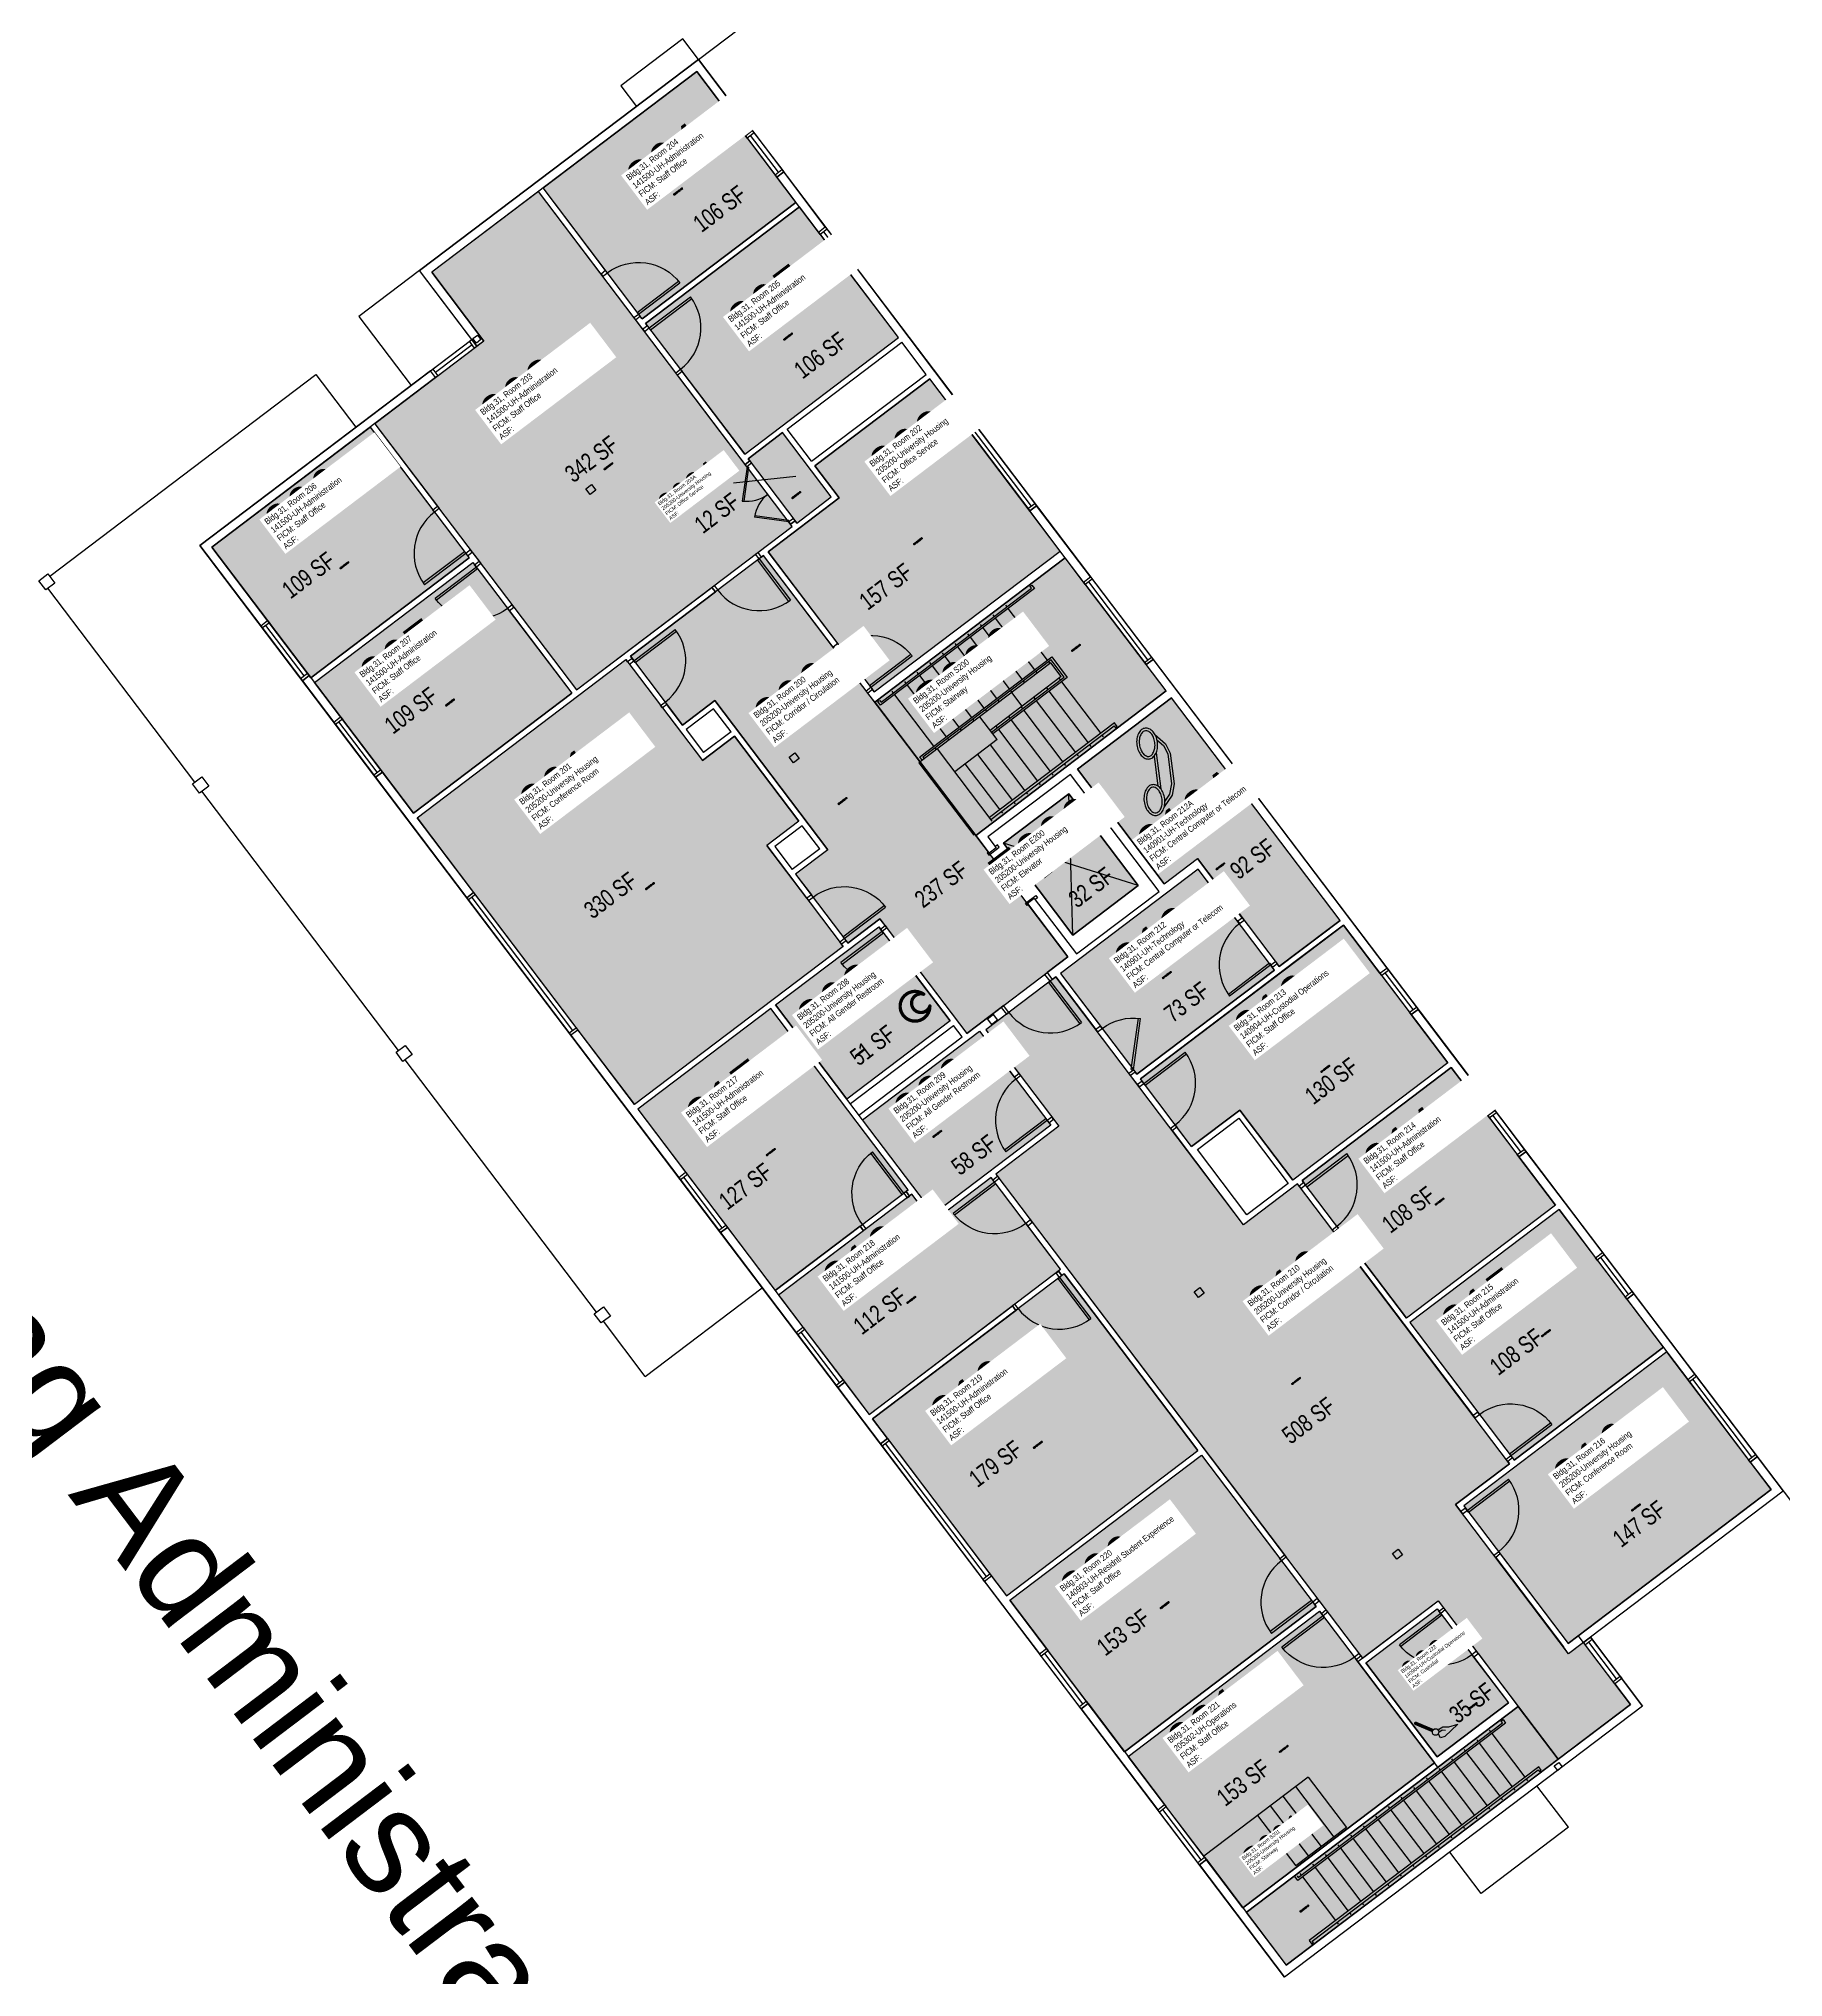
# Model space of a CAD drawing. Header units: inches. Extents: x 69224544 to 69227207, y 27678821 to 27682587.
# Drawn here: x 69224758 to 69225970, y 27679747 to 27681094 of the extents above; entities that cross this region are included whole.
import ezdxf
from ezdxf.enums import TextEntityAlignment as Align

# ---------------------------------------------------------------- set-up
doc = ezdxf.new("R2010")
doc.units = ezdxf.units.IN
doc.header["$LTSCALE"] = 10
doc.header["$MEASUREMENT"] = 0
doc.layers.get('0').update_dxf_attribs({"linetype": 'CONTINUOUS'})
for name, color, linetype in [('A-DOOR', 2, 'CONTINUOUS'), ('A-FLOR', 3, 'CONTINUOUS'), ('A-GLAZ', 1, 'CONTINUOUS'), ('A-GRID', 1, 'CONTINUOUS'), ('A-IDEN-ICON', 4, 'CONTINUOUS'), ('A-IDEN-RNUM', 7, 'CONTINUOUS'), ('A-IDEN-SNUM', 4, 'CONTINUOUS'), ('A-IDEN-VNUM', 4, 'CONTINUOUS'), ('A-ROOF', 2, 'CONTINUOUS'), ('A-TTLB', 4, 'CONTINUOUS'), ('A-WALL', 5, 'CONTINUOUS'), ('AREA-ASSIGN', 7, 'CONTINUOUS'), ('AREA-GROSS', 1, 'CONTINUOUS'), ('AREA-TEXT', 3, 'CONTINUOUS'), ('Rooms-Category-Color', 7, 'CONTINUOUS'), ('Rooms-College-Color', 7, 'CONTINUOUS'), ('Rooms-Department-Color', 7, 'CONTINUOUS'), ('Rooms-Division-Color', 7, 'CONTINUOUS'), ('Rooms-Information', 7, 'CONTINUOUS')]:
    doc.layers.add(name, color=color, linetype=linetype)
doc.styles.add('CP_AREA', font='arial.ttf', dxfattribs={"height": 15})
doc.styles.add('CP_ROOMVNUMBER', font='arial.ttf', dxfattribs={"width": 0.85, "height": 0.075})
doc.styles.add('CP_TITLE', font='arial.ttf', dxfattribs={"width": 0.85, "height": 0.125})
doc.styles.add('ROOMSNUMBER', font='TXT.SHX', dxfattribs={"height": 1})

msp = doc.modelspace()

# ---------------------------------------------------------------- texts
at = {"layer": 'A-IDEN-RNUM', "style": 'ROOMSNUMBER', "width": 0.85}
for s, p in [('0204-00', (69225199.6, 27680985.1)), ('0205-00', (69225276, 27680884.3)), ('0203-00', (69225151.2, 27680794.2)), ('0203-A0', (69225281.7, 27680774.2)), ('0202-00', (69225366.2, 27680742.1)), ('0206-00', (69224967.8, 27680725.4)), ('S200-00', (69225476, 27680668)), ('0207-00', (69225041.2, 27680630.1)), ('0200-00', (69225313.8, 27680561.6)), ('E200-00', (69225456.4, 27680510.8)), ('0212-A0', (69225576.4, 27680516.3)), ('0201-00', (69225180, 27680502.5)), ('0212-00', (69225539.1, 27680440.7)), ('0208-00', (69225326, 27680386.8)), ('0213-00', (69225649.2, 27680375.6)), ('0209-00', (69225379.6, 27680330.3)), ('0217-00', (69225264, 27680317.7)), ('0214-00', (69225728.6, 27680283.3)), ('0218-00', (69225361.6, 27680215)), ('0215-00', (69225802.5, 27680191.9)), ('0210-00', (69225628.9, 27680158.7)), ('0219-00', (69225449.5, 27680114.3)), ('0216-00', (69225865, 27680070.8)), ('0220-00', (69225537.6, 27680002.9)), ('0222-00', (69225751.6, 27679932.8)), ('0221-00', (69225620.3, 27679903)), ('S201-00', (69225634.7, 27679792.1))]:
    msp.add_text(s, height=1, rotation=37.14, dxfattribs=at).set_placement(p)
at = {"layer": 'A-IDEN-SNUM', "style": 'ROOMSNUMBER', "width": 0.85}
for s, p in [('0310020400', (69225199.6, 27680985.1)), ('0310020500', (69225276, 27680884.3)), ('0310020300', (69225151.2, 27680794.2)), ('03100203A0', (69225281.7, 27680774.2)), ('0310020200', (69225366.2, 27680742.1)), ('0310020600', (69224967.8, 27680725.4)), ('0310S20000', (69225476, 27680668)), ('0310020700', (69225041.2, 27680630.1)), ('0310020000', (69225313.8, 27680561.6)), ('0310E20000', (69225456.4, 27680510.8)), ('03100212A0', (69225576.4, 27680516.3)), ('0310020100', (69225180, 27680502.5)), ('0310021200', (69225539.1, 27680440.7)), ('0310020800', (69225326, 27680386.8)), ('0310021300', (69225649.2, 27680375.6)), ('0310020900', (69225379.6, 27680330.3)), ('0310021700', (69225264, 27680317.7)), ('0310021400', (69225728.6, 27680283.3)), ('0310021800', (69225361.6, 27680215)), ('0310021500', (69225802.5, 27680191.9)), ('0310021000', (69225628.9, 27680158.7)), ('0310021900', (69225449.5, 27680114.3)), ('0310021600', (69225865, 27680070.8)), ('0310022000', (69225537.6, 27680002.9)), ('0310022200', (69225751.6, 27679932.8)), ('0310022100', (69225620.3, 27679903)), ('0310S20100', (69225634.7, 27679792.1))]:
    msp.add_text(s, height=1, rotation=37.14, dxfattribs=at).set_placement(p)
at = {"layer": 'A-IDEN-VNUM', "style": 'CP_ROOMVNUMBER', "width": 0.85}
for s, height, p in [('204', 30, (69225181.3, 27680978.1)), ('205', 30, (69225252.1, 27680879.7)), ('203', 30, (69225079.9, 27680815.1)), ('202', 30, (69225350.3, 27680779.2)), ('206', 30, (69224930, 27680739)), ('203A', 18, (69225197.2, 27680759.3)), ('207', 30, (69224996.1, 27680632.8)), ('S200', 30, (69225380.6, 27680614.5)), ('200', 30, (69225269.8, 27680604.5)), ('201', 30, (69225107, 27680544.4)), ('212A', 30, (69225536.2, 27680516.4)), ('E200', 30, (69225433.1, 27680495.7)), ('212', 30, (69225520.1, 27680434.1)), ('208', 30, (69225300, 27680394.7)), ('213', 30, (69225603.4, 27680387.2)), ('217', 30, (69225222.9, 27680326.9)), ('209', 30, (69225367, 27680329.7)), ('214', 30, (69225693.5, 27680294.8)), ('218', 30, (69225317.8, 27680213)), ('210', 30, (69225613, 27680195.8)), ('215', 30, (69225747.4, 27680182.5)), ('219', 30, (69225392.5, 27680119.6)), ('216', 30, (69225825.1, 27680075.6)), ('220', 30, (69225482.6, 27679997.7)), ('222', 18, (69225713.4, 27679947.9)), ('221', 30, (69225557.4, 27679892.4)), ('S201', 18, (69225602.9, 27679818.1))]:
    msp.add_text(s, height=height, rotation=37.14, dxfattribs=at).set_placement(p)
at = {"layer": 'A-TTLB', "style": 'CP_TITLE'}
msp.add_text('Housing Administration Building 0310 Floor2', height=72, rotation=307.1438, dxfattribs=at).set_placement((69224538.5, 27680398.9))
at = {"layer": 'AREA-TEXT', "style": 'CP_AREA', "width": 0.75}
for s, p in [('106 SF', (69225231.2, 27680975.9)), ('106 SF', (69225301.3, 27680874.1)), ('342 SF', (69225142.1, 27680802)), ('12 SF', (69225229.3, 27680764.5)), ('109 SF', (69224945.6, 27680721.3)), ('157 SF', (69225346.6, 27680713.4)), ('109 SF', (69225016.8, 27680627.3)), ('92 SF', (69225601.4, 27680524.2)), ('330 SF', (69225155.4, 27680498.9)), ('237 SF', (69225385.1, 27680506.5)), ('32 SF', (69225489.2, 27680504.4)), ('73 SF', (69225555.6, 27680424.8)), ('51 SF', (69225337.5, 27680394.7)), ('130 SF', (69225656.2, 27680369.9)), ('58 SF', (69225407.8, 27680318.6)), ('127 SF', (69225249.1, 27680296.7)), ('108 SF', (69225709.7, 27680280.5)), ('112 SF', (69225342.5, 27680210)), ('108 SF', (69225784.6, 27680181.7)), ('508 SF', (69225640.3, 27680134)), ('179 SF', (69225422.8, 27680103.9)), ('147 SF', (69225870, 27680062.2)), ('153 SF', (69225511.6, 27679986.8)), ('35 SF', (69225753.6, 27679937.8)), ('153 SF', (69225594.9, 27679882.3))]:
    msp.add_text(s, height=12, rotation=37.14, dxfattribs=at).set_placement(p, align=Align.MIDDLE_CENTER)

# ---------------------------------------------------------------- blocks, each defined once
blk = doc.blocks.new('CPCUST')
for p, q in [((0.0171, -0.0639), (0.02, -0.0466)), ((0.0358, -0.0705), (0.0171, -0.0639)), ((0.0262, -0.0408), (0.0446, -0.0406)), ((0.0297, -0.0341), (0.0376, -0.0302)), ((0.1117, -0.0625), (0.0358, -0.0705)), ((0.0376, -0.0302), (0.0533, -0.0324)), ((0.0446, -0.0406), (0.0543, -0.0505)), ((0.0533, -0.0324), (0.0745, -0.0479)), ((0.0745, -0.0479), (0.1117, -0.0625))]:
    blk.add_line(p, q)
at = {"const_width": 0.015}
blk.add_lwpolyline([(-0.03, 0.05), (0.01, -0.0193)], dxfattribs=at)
at = {"const_width": 0.0075}
blk.add_lwpolyline([(-0.0332, 0.0481, 1), (-0.0268, 0.0519, 1)], format="xyb", close=True, dxfattribs=at)
blk.add_circle((0.0158, -0.0313), 0.0141)
blk = doc.blocks.new('d3f')
for p, q in [((0, 0), (0, 36)), ((1.5, 0), (1.5, 36)), ((1.5, 0), (0, 0)), ((0, 0), (0, 0))]:
    blk.add_line(p, q)
blk.add_arc((0, 0), 36, 0, 90)
blk = doc.blocks.new('d3f45d')
for p, q in [((0, 0), (25.5, 25.5)), ((1.1, -1.1), (26.5, 24.4)), ((1.1, -1.1), (0, 0))]:
    blk.add_line(p, q)
blk.add_arc((0, 0), 36, 0, 45)
blk = doc.blocks.new('d6f45d')
for p, q in [((0, 0), (25.5, 25.5)), ((1.1, -1.1), (26.5, 24.4)), ((70.9, -1.1), (45.5, 24.4)), ((72, 0), (46.5, 25.5)), ((1.1, -1.1), (0, 0)), ((70.9, -1.1), (72, 0))]:
    blk.add_line(p, q)
for centre, start, end in [((0, 0), 0, 45), ((72, 0), 135, 180)]:
    blk.add_arc(centre, 36, start, end)
blk = doc.blocks.new('COL6X6')
blk.add_lwpolyline([(-3, 3), (3, 3), (3, -3), (-3, -3)], close=True)
blk = doc.blocks.new('COL8X8')
blk.add_lwpolyline([(-4, 4), (4, 4), (4, -4), (-4, -4)], close=True)
blk = doc.blocks.new('CPPHONE')
for p, q in [((0.0096, 0.0252), (-0.0196, -0.0252)), ((0.0169, 0.0279), (-0.0182, -0.0329))]:
    blk.add_line(p, q)
for points in [[(0.0288, 0.0786, 0.139889), (0.0216, 0.0804, 0.107118), (0.0122, 0.0781, 0.079812), (0.0039, 0.0722, 0.067459), (-0.0035, 0.0626, 0.067459), (-0.008, 0.0515, 0.079812), (-0.009, 0.0413, 0.107118), (-0.0064, 0.032, 0.139889), (-0.0012, 0.0267, 0.139889), (0.0061, 0.0248, 0.107118), (0.0155, 0.0272, 0.079812), (0.0238, 0.0331, 0.067459), (0.0312, 0.0426, 0.067459), (0.0357, 0.0538, 0.079812), (0.0367, 0.0639, 0.107118), (0.034, 0.0732, 0.139889)], [(0.0263, 0.0743, 0.139889), (0.0218, 0.0754, 0.107118), (0.0144, 0.0736, 0.079812), (0.0074, 0.0686, 0.067459), (0.0008, 0.0601, 0.067459), (-0.0032, 0.0502, 0.079812), (-0.004, 0.0417, 0.107118), (-0.0019, 0.0344, 0.139889), (0.0013, 0.031, 0.139889), (0.0059, 0.0298, 0.107118), (0.0133, 0.0317, 0.079812), (0.0203, 0.0367, 0.067459), (0.0268, 0.0451, 0.067459), (0.0309, 0.055, 0.079812), (0.0317, 0.0636, 0.107118), (0.0296, 0.0709, 0.139889)], [(-0.0262, -0.0167, 0.139889), (-0.0334, -0.0148, 0.107118), (-0.0428, -0.0172, 0.079812), (-0.0511, -0.0231, 0.067459), (-0.0585, -0.0326, 0.067459), (-0.063, -0.0438, 0.079812), (-0.064, -0.0539, 0.107118), (-0.0614, -0.0632, 0.139889), (-0.0562, -0.0686, 0.139889), (-0.0489, -0.0704, 0.107118), (-0.0395, -0.0681, 0.079812), (-0.0312, -0.0622, 0.067459), (-0.0238, -0.0526, 0.067459), (-0.0193, -0.0415, 0.079812), (-0.0183, -0.0313, 0.107118), (-0.021, -0.022, 0.139889)], [(-0.0287, -0.021, 0.139889), (-0.0332, -0.0198, 0.107118), (-0.0406, -0.0217, 0.079812), (-0.0476, -0.0267, 0.067459), (-0.0542, -0.0351, 0.067459), (-0.0582, -0.045, 0.079812), (-0.059, -0.0536, 0.107118), (-0.0569, -0.0609, 0.139889), (-0.0537, -0.0643, 0.139889), (-0.0491, -0.0654, 0.107118), (-0.0417, -0.0636, 0.079812), (-0.0347, -0.0586, 0.067459), (-0.0282, -0.0501, 0.067459), (-0.0241, -0.0402, 0.079812), (-0.0233, -0.0317, 0.107118), (-0.0254, -0.0244, 0.139889)]]:
    blk.add_lwpolyline(points, format="xyb", close=True)
for points in [[(0.0364, 0.0572), (0.0417, 0.0308), (0.0382, 0.0108), (0.0082, -0.0411), (-0.0083, -0.0558), (-0.0338, -0.0645)], [(0.0334, 0.047), (0.0366, 0.0307), (0.0334, 0.0126), (0.0043, -0.0379), (-0.0109, -0.0514), (-0.0265, -0.0567)]]:
    blk.add_lwpolyline(points)
blk = doc.blocks.new('CPBATH')
at = {"color": 0, "linetype": 'ByBlock', "const_width": 0.0127}
for points in [[(0.0571, 0.0168, 0.861492), (-0.0551, 0, 1)], [(-0.0551, 0, 0.726902), (0.0487, -0.0337, 1)], [(0.0571, 0.0168, 0.729002), (-0.0084, -0.0042, 1)], [(-0.0084, -0.0042, 0.609468), (0.0487, -0.0337, 1)]]:
    blk.add_lwpolyline(points, format="xyb", dxfattribs=at)
at = {"color": 0, "linetype": 'ByBlock', "const_width": 0.00637}
for points in [[(0.0544, 0.0152, 1), (0.0599, 0.0184, 1)], [(0.0459, -0.0353, 1), (0.0515, -0.0321, 1)]]:
    blk.add_lwpolyline(points, format="xyb", close=True, dxfattribs=at)

# ---------------------------------------------------------------- hatches: boundary and pattern name
at = {"layer": 'Rooms-Category-Color', "true_color": 0xfa9ba3}
for points in [[(69225215.3, 27681071.2), (69225284.2, 27680980.3), (69225177.4, 27680899.4), (69225108.5, 27680990.3)], [(69225105.3, 27680987.9), (69225031.2, 27680931.7), (69225067.4, 27680883.9), (69224991.7, 27680826.5), (69225131.8, 27680641.6), (69225281.6, 27680755.1)], [(69225179.8, 27680896.2), (69225248.6, 27680805.4), (69225355.4, 27680886.3), (69225286.6, 27680977.1)], [(69225377.2, 27680857.6), (69225297.4, 27680797.2), (69225314.3, 27680774.9), (69225264.9, 27680737.4), (69225338.6, 27680640.2), (69225467.7, 27680738)], [(69224988.5, 27680824.1), (69225057.3, 27680733.2), (69224947.3, 27680649.9), (69224878.5, 27680740.8)], [(69225274.9, 27680820.3), (69225251, 27680802.2), (69225284.8, 27680757.5), (69225308.7, 27680775.6)], [(69225059.8, 27680730.1), (69225128.6, 27680639.2), (69225018.6, 27680555.9), (69224949.8, 27680646.7)], [(69225166.1, 27680662.6), (69225219.2, 27680592.4), (69225241.5, 27680609.3), (69225286.2, 27680550.3), (69225263.9, 27680533.4), (69225317, 27680463.3), (69225172, 27680353.4), (69225021, 27680552.7)], [(69225664.6, 27680478.1), (69225737, 27680382.5), (69225629.4, 27680301), (69225592.6, 27680349.6), (69225559.1, 27680324.2), (69225523.5, 27680371.3)], [(69225266.8, 27680420.2), (69225174.4, 27680350.2), (69225269.8, 27680224.2), (69225362.2, 27680294.3)], [(69225635.8, 27680300.8), (69225739.4, 27680379.3), (69225811.9, 27680283.6), (69225708.3, 27680205.1)], [(69225468.1, 27680239), (69225419.8, 27680302.8), (69225379.2, 27680272), (69225364.7, 27680291.1), (69225272.2, 27680221.1), (69225335, 27680138.2)], [(69225783.2, 27680106.3), (69225886.8, 27680184.8), (69225814.3, 27680280.5), (69225710.7, 27680202)], [(69225470.5, 27680235.8), (69225337.4, 27680135), (69225430.4, 27680012.2), (69225563.5, 27680113.1)], [(69225889.2, 27680181.6), (69225748.1, 27680074.7), (69225820.6, 27679979.1), (69225961.6, 27680086)], [(69225565.9, 27680109.9), (69225645.6, 27680004.6), (69225512.5, 27679903.8), (69225432.8, 27680009)], [(69225648, 27680001.5), (69225727.8, 27679896.2), (69225594.6, 27679795.4), (69225514.9, 27679900.6)]]:
    msp.add_hatch(color=241, dxfattribs=at).paths.add_polyline_path(points)
at = {"layer": 'Rooms-Category-Color', "true_color": 0xadadad}
for points in [[(69225261.7, 27680735), (69225169.3, 27680665), (69225205.5, 27680617.1), (69225227.8, 27680634.1), (69225306.3, 27680530.4), (69225284, 27680513.5), (69225320.2, 27680465.7), (69225342.5, 27680482.6), (69225402.9, 27680402.9), (69225473.1, 27680456)], [(69225409.1, 27680540.5), (69225541.4, 27680640.8), (69225471.3, 27680733.2), (69225339, 27680633)], [(69225473.7, 27680569.4), (69225522, 27680505.7), (69225476.6, 27680471.2), (69225428.3, 27680535)], [(69225341.8, 27680477), (69225391.3, 27680411.6), (69225319.5, 27680357.3), (69225270, 27680422.7)], [(69225821, 27679971.9), (69225742.5, 27680075.5), (69225780, 27680103.9), (69225632.6, 27680298.4), (69225595.2, 27680270), (69225464.7, 27680442.2), (69225416.1, 27680405.4), (69225466.8, 27680338.4), (69225423, 27680305.2), (69225677.8, 27679968.8), (69225730.4, 27680008.6), (69225813.7, 27679898.6), (69225864, 27679936.7), (69225831.4, 27679979.7)], [(69225411.7, 27680404.5), (69225461.2, 27680339.2), (69225379.9, 27680277.6), (69225330.4, 27680342.9)], [(69225729.6, 27680003), (69225779.2, 27679937.7), (69225729.7, 27679900.2), (69225680.2, 27679965.6)], [(69225786, 27679935.3), (69225597, 27679792.2), (69225624.8, 27679755.5), (69225813.7, 27679898.6)]]:
    msp.add_hatch(color=253, dxfattribs=at).paths.add_polyline_path(points)
at = {"layer": 'Rooms-Category-Color', "true_color": 0xe3c5e1}
for points in [[(69225545, 27680636), (69225479.7, 27680586.5), (69225540, 27680506.7), (69225563.1, 27680524.3), (69225619.9, 27680449.3), (69225662.2, 27680481.3)], [(69225521.1, 27680374.5), (69225616.7, 27680446.9), (69225563.6, 27680517.1), (69225467.9, 27680444.6)]]:
    msp.add_hatch(color=254, dxfattribs=at).paths.add_polyline_path(points)
at = {"layer": 'Rooms-College-Color', "true_color": 0xadadad}
for points in [[(69225215.3, 27681071.2), (69225284.2, 27680980.3), (69225177.4, 27680899.4), (69225108.5, 27680990.3)], [(69225105.3, 27680987.9), (69225031.2, 27680931.7), (69225067.4, 27680883.9), (69224991.7, 27680826.5), (69225131.8, 27680641.6), (69225281.6, 27680755.1)], [(69225179.8, 27680896.2), (69225248.6, 27680805.4), (69225355.4, 27680886.3), (69225286.6, 27680977.1)], [(69225377.2, 27680857.6), (69225297.4, 27680797.2), (69225314.3, 27680774.9), (69225264.9, 27680737.4), (69225338.6, 27680640.2), (69225467.7, 27680738)], [(69224988.5, 27680824.1), (69225057.3, 27680733.2), (69224947.3, 27680649.9), (69224878.5, 27680740.8)], [(69225274.9, 27680820.3), (69225251, 27680802.2), (69225284.8, 27680757.5), (69225308.7, 27680775.6)], [(69225059.8, 27680730.1), (69225128.6, 27680639.2), (69225018.6, 27680555.9), (69224949.8, 27680646.7)], [(69225261.7, 27680735), (69225169.3, 27680665), (69225205.5, 27680617.1), (69225227.8, 27680634.1), (69225306.3, 27680530.4), (69225284, 27680513.5), (69225320.2, 27680465.7), (69225342.5, 27680482.6), (69225402.9, 27680402.9), (69225473.1, 27680456)], [(69225409.1, 27680540.5), (69225541.4, 27680640.8), (69225471.3, 27680733.2), (69225339, 27680633)], [(69225166.1, 27680662.6), (69225219.2, 27680592.4), (69225241.5, 27680609.3), (69225286.2, 27680550.3), (69225263.9, 27680533.4), (69225317, 27680463.3), (69225172, 27680353.4), (69225021, 27680552.7)], [(69225545, 27680636), (69225479.7, 27680586.5), (69225540, 27680506.7), (69225563.1, 27680524.3), (69225619.9, 27680449.3), (69225662.2, 27680481.3)], [(69225473.7, 27680569.4), (69225522, 27680505.7), (69225476.6, 27680471.2), (69225428.3, 27680535)], [(69225521.1, 27680374.5), (69225616.7, 27680446.9), (69225563.6, 27680517.1), (69225467.9, 27680444.6)], [(69225341.8, 27680477), (69225391.3, 27680411.6), (69225319.5, 27680357.3), (69225270, 27680422.7)], [(69225664.6, 27680478.1), (69225737, 27680382.5), (69225629.4, 27680301), (69225592.6, 27680349.6), (69225559.1, 27680324.2), (69225523.5, 27680371.3)], [(69225821, 27679971.9), (69225742.5, 27680075.5), (69225780, 27680103.9), (69225632.6, 27680298.4), (69225595.2, 27680270), (69225464.7, 27680442.2), (69225416.1, 27680405.4), (69225466.8, 27680338.4), (69225423, 27680305.2), (69225677.8, 27679968.8), (69225730.4, 27680008.6), (69225813.7, 27679898.6), (69225864, 27679936.7), (69225831.4, 27679979.7)], [(69225266.8, 27680420.2), (69225174.4, 27680350.2), (69225269.8, 27680224.2), (69225362.2, 27680294.3)], [(69225411.7, 27680404.5), (69225461.2, 27680339.2), (69225379.9, 27680277.6), (69225330.4, 27680342.9)], [(69225635.8, 27680300.8), (69225739.4, 27680379.3), (69225811.9, 27680283.6), (69225708.3, 27680205.1)], [(69225468.1, 27680239), (69225419.8, 27680302.8), (69225379.2, 27680272), (69225364.7, 27680291.1), (69225272.2, 27680221.1), (69225335, 27680138.2)], [(69225783.2, 27680106.3), (69225886.8, 27680184.8), (69225814.3, 27680280.5), (69225710.7, 27680202)], [(69225470.5, 27680235.8), (69225337.4, 27680135), (69225430.4, 27680012.2), (69225563.5, 27680113.1)], [(69225889.2, 27680181.6), (69225748.1, 27680074.7), (69225820.6, 27679979.1), (69225961.6, 27680086)], [(69225565.9, 27680109.9), (69225645.6, 27680004.6), (69225512.5, 27679903.8), (69225432.8, 27680009)], [(69225648, 27680001.5), (69225727.8, 27679896.2), (69225594.6, 27679795.4), (69225514.9, 27679900.6)], [(69225729.6, 27680003), (69225779.2, 27679937.7), (69225729.7, 27679900.2), (69225680.2, 27679965.6)], [(69225786, 27679935.3), (69225597, 27679792.2), (69225624.8, 27679755.5), (69225813.7, 27679898.6)]]:
    msp.add_hatch(color=253, dxfattribs=at).paths.add_polyline_path(points)
at = {"layer": 'Rooms-Department-Color', "true_color": 0x604aed}
for points in [[(69225215.3, 27681071.2), (69225284.2, 27680980.3), (69225177.4, 27680899.4), (69225108.5, 27680990.3)], [(69225105.3, 27680987.9), (69225031.2, 27680931.7), (69225067.4, 27680883.9), (69224991.7, 27680826.5), (69225131.8, 27680641.6), (69225281.6, 27680755.1)], [(69225179.8, 27680896.2), (69225248.6, 27680805.4), (69225355.4, 27680886.3), (69225286.6, 27680977.1)], [(69225377.2, 27680857.6), (69225297.4, 27680797.2), (69225314.3, 27680774.9), (69225264.9, 27680737.4), (69225338.6, 27680640.2), (69225467.7, 27680738)], [(69224988.5, 27680824.1), (69225057.3, 27680733.2), (69224947.3, 27680649.9), (69224878.5, 27680740.8)], [(69225274.9, 27680820.3), (69225251, 27680802.2), (69225284.8, 27680757.5), (69225308.7, 27680775.6)], [(69225059.8, 27680730.1), (69225128.6, 27680639.2), (69225018.6, 27680555.9), (69224949.8, 27680646.7)], [(69225166.1, 27680662.6), (69225219.2, 27680592.4), (69225241.5, 27680609.3), (69225286.2, 27680550.3), (69225263.9, 27680533.4), (69225317, 27680463.3), (69225172, 27680353.4), (69225021, 27680552.7)], [(69225545, 27680636), (69225479.7, 27680586.5), (69225540, 27680506.7), (69225563.1, 27680524.3), (69225619.9, 27680449.3), (69225662.2, 27680481.3)], [(69225521.1, 27680374.5), (69225616.7, 27680446.9), (69225563.6, 27680517.1), (69225467.9, 27680444.6)], [(69225664.6, 27680478.1), (69225737, 27680382.5), (69225629.4, 27680301), (69225592.6, 27680349.6), (69225559.1, 27680324.2), (69225523.5, 27680371.3)], [(69225266.8, 27680420.2), (69225174.4, 27680350.2), (69225269.8, 27680224.2), (69225362.2, 27680294.3)], [(69225635.8, 27680300.8), (69225739.4, 27680379.3), (69225811.9, 27680283.6), (69225708.3, 27680205.1)], [(69225468.1, 27680239), (69225419.8, 27680302.8), (69225379.2, 27680272), (69225364.7, 27680291.1), (69225272.2, 27680221.1), (69225335, 27680138.2)], [(69225783.2, 27680106.3), (69225886.8, 27680184.8), (69225814.3, 27680280.5), (69225710.7, 27680202)], [(69225470.5, 27680235.8), (69225337.4, 27680135), (69225430.4, 27680012.2), (69225563.5, 27680113.1)], [(69225889.2, 27680181.6), (69225748.1, 27680074.7), (69225820.6, 27679979.1), (69225961.6, 27680086)], [(69225565.9, 27680109.9), (69225645.6, 27680004.6), (69225512.5, 27679903.8), (69225432.8, 27680009)], [(69225648, 27680001.5), (69225727.8, 27679896.2), (69225594.6, 27679795.4), (69225514.9, 27679900.6)]]:
    msp.add_hatch(color=173, dxfattribs=at).paths.add_polyline_path(points)
at = {"layer": 'Rooms-Department-Color', "true_color": 0xacacac}
for points in [[(69225261.7, 27680735), (69225169.3, 27680665), (69225205.5, 27680617.1), (69225227.8, 27680634.1), (69225306.3, 27680530.4), (69225284, 27680513.5), (69225320.2, 27680465.7), (69225342.5, 27680482.6), (69225402.9, 27680402.9), (69225473.1, 27680456)], [(69225409.1, 27680540.5), (69225541.4, 27680640.8), (69225471.3, 27680733.2), (69225339, 27680633)], [(69225473.7, 27680569.4), (69225522, 27680505.7), (69225476.6, 27680471.2), (69225428.3, 27680535)], [(69225341.8, 27680477), (69225391.3, 27680411.6), (69225319.5, 27680357.3), (69225270, 27680422.7)], [(69225821, 27679971.9), (69225742.5, 27680075.5), (69225780, 27680103.9), (69225632.6, 27680298.4), (69225595.2, 27680270), (69225464.7, 27680442.2), (69225416.1, 27680405.4), (69225466.8, 27680338.4), (69225423, 27680305.2), (69225677.8, 27679968.8), (69225730.4, 27680008.6), (69225813.7, 27679898.6), (69225864, 27679936.7), (69225831.4, 27679979.7)], [(69225411.7, 27680404.5), (69225461.2, 27680339.2), (69225379.9, 27680277.6), (69225330.4, 27680342.9)], [(69225729.6, 27680003), (69225779.2, 27679937.7), (69225729.7, 27679900.2), (69225680.2, 27679965.6)], [(69225786, 27679935.3), (69225597, 27679792.2), (69225624.8, 27679755.5), (69225813.7, 27679898.6)]]:
    msp.add_hatch(color=253, dxfattribs=at).paths.add_polyline_path(points)
at = {"layer": 'Rooms-Division-Color', "true_color": 0x604aed}
for points in [[(69225215.3, 27681071.2), (69225284.2, 27680980.3), (69225177.4, 27680899.4), (69225108.5, 27680990.3)], [(69225105.3, 27680987.9), (69225031.2, 27680931.7), (69225067.4, 27680883.9), (69224991.7, 27680826.5), (69225131.8, 27680641.6), (69225281.6, 27680755.1)], [(69225179.8, 27680896.2), (69225248.6, 27680805.4), (69225355.4, 27680886.3), (69225286.6, 27680977.1)], [(69225377.2, 27680857.6), (69225297.4, 27680797.2), (69225314.3, 27680774.9), (69225264.9, 27680737.4), (69225338.6, 27680640.2), (69225467.7, 27680738)], [(69224988.5, 27680824.1), (69225057.3, 27680733.2), (69224947.3, 27680649.9), (69224878.5, 27680740.8)], [(69225274.9, 27680820.3), (69225251, 27680802.2), (69225284.8, 27680757.5), (69225308.7, 27680775.6)], [(69225059.8, 27680730.1), (69225128.6, 27680639.2), (69225018.6, 27680555.9), (69224949.8, 27680646.7)], [(69225166.1, 27680662.6), (69225219.2, 27680592.4), (69225241.5, 27680609.3), (69225286.2, 27680550.3), (69225263.9, 27680533.4), (69225317, 27680463.3), (69225172, 27680353.4), (69225021, 27680552.7)], [(69225545, 27680636), (69225479.7, 27680586.5), (69225540, 27680506.7), (69225563.1, 27680524.3), (69225619.9, 27680449.3), (69225662.2, 27680481.3)], [(69225521.1, 27680374.5), (69225616.7, 27680446.9), (69225563.6, 27680517.1), (69225467.9, 27680444.6)], [(69225664.6, 27680478.1), (69225737, 27680382.5), (69225629.4, 27680301), (69225592.6, 27680349.6), (69225559.1, 27680324.2), (69225523.5, 27680371.3)], [(69225266.8, 27680420.2), (69225174.4, 27680350.2), (69225269.8, 27680224.2), (69225362.2, 27680294.3)], [(69225635.8, 27680300.8), (69225739.4, 27680379.3), (69225811.9, 27680283.6), (69225708.3, 27680205.1)], [(69225468.1, 27680239), (69225419.8, 27680302.8), (69225379.2, 27680272), (69225364.7, 27680291.1), (69225272.2, 27680221.1), (69225335, 27680138.2)], [(69225783.2, 27680106.3), (69225886.8, 27680184.8), (69225814.3, 27680280.5), (69225710.7, 27680202)], [(69225470.5, 27680235.8), (69225337.4, 27680135), (69225430.4, 27680012.2), (69225563.5, 27680113.1)], [(69225889.2, 27680181.6), (69225748.1, 27680074.7), (69225820.6, 27679979.1), (69225961.6, 27680086)], [(69225565.9, 27680109.9), (69225645.6, 27680004.6), (69225512.5, 27679903.8), (69225432.8, 27680009)], [(69225648, 27680001.5), (69225727.8, 27679896.2), (69225594.6, 27679795.4), (69225514.9, 27679900.6)]]:
    msp.add_hatch(color=173, dxfattribs=at).paths.add_polyline_path(points)
at = {"layer": 'Rooms-Division-Color', "true_color": 0xadadad}
for points in [[(69225261.7, 27680735), (69225169.3, 27680665), (69225205.5, 27680617.1), (69225227.8, 27680634.1), (69225306.3, 27680530.4), (69225284, 27680513.5), (69225320.2, 27680465.7), (69225342.5, 27680482.6), (69225402.9, 27680402.9), (69225473.1, 27680456)], [(69225409.1, 27680540.5), (69225541.4, 27680640.8), (69225471.3, 27680733.2), (69225339, 27680633)], [(69225473.7, 27680569.4), (69225522, 27680505.7), (69225476.6, 27680471.2), (69225428.3, 27680535)], [(69225341.8, 27680477), (69225391.3, 27680411.6), (69225319.5, 27680357.3), (69225270, 27680422.7)], [(69225821, 27679971.9), (69225742.5, 27680075.5), (69225780, 27680103.9), (69225632.6, 27680298.4), (69225595.2, 27680270), (69225464.7, 27680442.2), (69225416.1, 27680405.4), (69225466.8, 27680338.4), (69225423, 27680305.2), (69225677.8, 27679968.8), (69225730.4, 27680008.6), (69225813.7, 27679898.6), (69225864, 27679936.7), (69225831.4, 27679979.7)], [(69225411.7, 27680404.5), (69225461.2, 27680339.2), (69225379.9, 27680277.6), (69225330.4, 27680342.9)], [(69225729.6, 27680003), (69225779.2, 27679937.7), (69225729.7, 27679900.2), (69225680.2, 27679965.6)], [(69225786, 27679935.3), (69225597, 27679792.2), (69225624.8, 27679755.5), (69225813.7, 27679898.6)]]:
    msp.add_hatch(color=253, dxfattribs=at).paths.add_polyline_path(points)

# ---------------------------------------------------------------- linework, layer by layer
at = {"layer": 'A-DOOR'}
for points in [[(69225153.2, 27680931.3), (69225152, 27680932.9), (69225148.8, 27680930.5), (69225150, 27680928.9)], [(69225174.9, 27680902.6), (69225176.1, 27680901), (69225173, 27680898.6), (69225171.7, 27680900.2)], [(69225182.2, 27680893), (69225181, 27680894.6), (69225177.8, 27680892.2), (69225179, 27680890.6)], [(69225203.9, 27680864.3), (69225205.1, 27680862.7), (69225201.9, 27680860.3), (69225200.7, 27680861.9)], [(69225252.2, 27680800.6), (69225253.4, 27680799), (69225250.2, 27680796.6), (69225249, 27680798.2)], [(69225033.2, 27680765.1), (69225032, 27680766.7), (69225035.2, 27680769.1), (69225036.4, 27680767.5)], [(69225279.2, 27680758.3), (69225280.4, 27680756.7), (69225283.6, 27680759.1), (69225282.4, 27680760.7)], [(69225054.9, 27680736.4), (69225056.1, 27680734.8), (69225059.3, 27680737.2), (69225058.1, 27680738.8)], [(69225062.2, 27680726.9), (69225061, 27680728.5), (69225064.2, 27680730.9), (69225065.4, 27680729.3)], [(69225258.6, 27680732.6), (69225256.1, 27680735.8), (69225257.7, 27680737), (69225260.1, 27680733.8)], [(69225228.3, 27680709.7), (69225225.8, 27680712.8), (69225227.4, 27680714.1), (69225229.9, 27680710.9)], [(69225083.9, 27680698.2), (69225085.1, 27680696.6), (69225088.3, 27680699), (69225087.1, 27680700.6)], [(69225171.7, 27680661.8), (69225170.5, 27680663.4), (69225167.3, 27680661), (69225168.5, 27680659.4)], [(69225314.4, 27680672.1), (69225313.2, 27680673.7), (69225310, 27680671.2), (69225311.3, 27680669.7)], [(69225336.2, 27680643.4), (69225337.4, 27680641.8), (69225334.2, 27680639.4), (69225333, 27680641)], [(69225193.4, 27680633.1), (69225194.6, 27680631.5), (69225191.4, 27680629.1), (69225190.2, 27680630.7)], [(69225296.1, 27680497.6), (69225294.9, 27680499.2), (69225291.7, 27680496.8), (69225292.9, 27680495.2)], [(69225344.2, 27680473.8), (69225343, 27680475.4), (69225346.2, 27680477.8), (69225347.4, 27680476.2)], [(69225592.4, 27680479.2), (69225595.6, 27680481.6), (69225594.4, 27680483.2), (69225591.2, 27680480.8)], [(69225317.8, 27680468.9), (69225319, 27680467.3), (69225315.8, 27680464.9), (69225314.6, 27680466.5)], [(69225365.9, 27680445.1), (69225367.1, 27680443.5), (69225370.3, 27680445.9), (69225369.1, 27680447.5)], [(69225614.2, 27680450.5), (69225617.3, 27680452.9), (69225618.6, 27680451.3), (69225615.4, 27680448.9)], [(69225460.8, 27680439.2), (69225457.1, 27680443.9), (69225458.7, 27680445.2), (69225462.3, 27680440.4)], [(69225432.1, 27680417.4), (69225428.4, 27680422.2), (69225426.8, 27680421), (69225430.5, 27680416.2)], [(69225496.9, 27680406.3), (69225495.7, 27680407.9), (69225492.5, 27680405.5), (69225493.7, 27680403.9)], [(69225437.1, 27680371), (69225435.9, 27680372.6), (69225439.1, 27680375.1), (69225440.3, 27680373.5)], [(69225518.7, 27680377.6), (69225519.9, 27680376), (69225516.7, 27680373.6), (69225515.5, 27680375.2)], [(69225525.9, 27680368.1), (69225524.7, 27680369.7), (69225521.5, 27680367.3), (69225522.7, 27680365.7)], [(69225458.8, 27680342.4), (69225460, 27680340.8), (69225463.2, 27680343.2), (69225462, 27680344.8)], [(69225547.6, 27680339.4), (69225548.8, 27680337.8), (69225545.7, 27680335.4), (69225544.4, 27680337)], [(69225422.2, 27680299.6), (69225421, 27680301.2), (69225424.2, 27680303.6), (69225425.4, 27680302)], [(69225638.2, 27680297.6), (69225637, 27680299.2), (69225633.8, 27680296.8), (69225635, 27680295.2)], [(69225359.1, 27680291.9), (69225361.5, 27680288.7), (69225363.1, 27680289.9), (69225360.7, 27680293.1)], [(69225444, 27680270.9), (69225445.2, 27680269.3), (69225448.4, 27680271.7), (69225447.1, 27680273.3)], [(69225330.4, 27680270.1), (69225332.8, 27680267), (69225331.2, 27680265.7), (69225328.8, 27680268.9)], [(69225660, 27680268.9), (69225661.2, 27680267.3), (69225658, 27680264.9), (69225656.8, 27680266.5)], [(69225467.3, 27680233.4), (69225464.9, 27680236.6), (69225466.5, 27680237.8), (69225468.9, 27680234.6)], [(69225438.6, 27680211.7), (69225436.2, 27680214.8), (69225434.6, 27680213.6), (69225437, 27680210.4)], [(69225759, 27680138.2), (69225757.8, 27680139.8), (69225754.6, 27680137.4), (69225755.8, 27680135.8)], [(69225778.8, 27680105.5), (69225777.5, 27680107.1), (69225780.7, 27680109.5), (69225781.9, 27680107.9)], [(69225750.5, 27680071.5), (69225749.3, 27680073.1), (69225746.1, 27680070.7), (69225747.3, 27680069.1)], [(69225772.3, 27680042.8), (69225773.5, 27680041.3), (69225770.3, 27680038.8), (69225769.1, 27680040.4)], [(69225621.5, 27680036.5), (69225620.3, 27680038.1), (69225623.5, 27680040.5), (69225624.7, 27680038.9)], [(69225647.6, 27680008.7), (69225646.4, 27680010.2), (69225643.2, 27680007.8), (69225644.4, 27680006.2)], [(69225650.5, 27679998.3), (69225649.3, 27679999.9), (69225652.4, 27680002.3), (69225653.7, 27680000.7)], [(69225732.1, 27679999.9), (69225730.9, 27680001.5), (69225734, 27680003.9), (69225735.2, 27680002.3)], [(69225672.2, 27679969.6), (69225673.4, 27679968), (69225676.6, 27679970.4), (69225675.4, 27679972)], [(69225758.2, 27679972), (69225757, 27679973.6), (69225753.8, 27679971.2), (69225755, 27679969.6)]]:
    msp.add_lwpolyline(points, close=True, dxfattribs=at)
for points in [[(69225417.8, 27680529), (69225417, 27680528.4), (69225418.2, 27680526.8), (69225425.4, 27680532.2), (69225424.2, 27680533.8), (69225422.6, 27680532.6)], [(69225445.6, 27680492.3), (69225444.8, 27680491.7), (69225443.6, 27680493.3), (69225450.8, 27680498.7), (69225452, 27680497.1), (69225450.4, 27680495.9)]]:
    msp.add_lwpolyline(points, dxfattribs=at)
at = {"layer": 'A-FLOR'}
for p, q in [((69225420.9, 27680693.8), (69225421.8, 27680692.6)), ((69225422.7, 27680691.4), (69225449.9, 27680655.5)), ((69225429.7, 27680700.4), (69225430.6, 27680699.2)), ((69225431.5, 27680698), (69225458.7, 27680662.2)), ((69225403.4, 27680680.5), (69225404.3, 27680679.3)), ((69225405.2, 27680678.1), (69225432.4, 27680642.2)), ((69225412.2, 27680687.1), (69225413.1, 27680685.9)), ((69225414, 27680684.7), (69225441.2, 27680648.9)), ((69225385.9, 27680667.2), (69225386.8, 27680666)), ((69225387.7, 27680664.8), (69225414.8, 27680628.9)), ((69225394.6, 27680673.9), (69225395.5, 27680672.7)), ((69225396.4, 27680671.5), (69225423.6, 27680635.6)), ((69225368.3, 27680653.9), (69225369.2, 27680652.7)), ((69225461.3, 27680660.4), (69225369.6, 27680590.9)), ((69225370.1, 27680651.5), (69225397.3, 27680615.7)), ((69225377.1, 27680660.6), (69225378, 27680659.4)), ((69225378.9, 27680658.2), (69225406.1, 27680622.3)), ((69225468.5, 27680650.8), (69225419.1, 27680613.4)), ((69225442.1, 27680647.7), (69225443, 27680646.5)), ((69225450.8, 27680654.3), (69225451.7, 27680653.1)), ((69225459.6, 27680661), (69225460.5, 27680659.8)), ((69225468.5, 27680650.8), (69225461.3, 27680660.4)), ((69225466.9, 27680649.6), (69225467.9, 27680648.4)), ((69225350.8, 27680640.6), (69225351.7, 27680639.4)), ((69225352.6, 27680638.2), (69225379.8, 27680602.4)), ((69225359.6, 27680647.3), (69225360.5, 27680646.1)), ((69225361.4, 27680644.9), (69225388.5, 27680609)), ((69225424.5, 27680634.4), (69225425.4, 27680633.2)), ((69225433.3, 27680641), (69225434.2, 27680639.8)), ((69225441.4, 27680630.3), (69225434.2, 27680639.8)), ((69225449.4, 27680636.3), (69225450.3, 27680635.1)), ((69225458.2, 27680643), (69225459.1, 27680641.8)), ((69225460, 27680640.6), (69225487.2, 27680604.7)), ((69225468.8, 27680647.2), (69225495.9, 27680611.3)), ((69225407, 27680621.1), (69225407.9, 27680619.9)), ((69225424, 27680607), (69225411.9, 27680622.9)), ((69225415.8, 27680627.8), (69225416.7, 27680626.6)), ((69225431.9, 27680623), (69225432.8, 27680621.8)), ((69225433.7, 27680620.6), (69225460.9, 27680584.8)), ((69225440.6, 27680629.7), (69225441.6, 27680628.5)), ((69225442.5, 27680627.3), (69225469.6, 27680591.4)), ((69225451.2, 27680633.9), (69225478.4, 27680598.1)), ((69225389.4, 27680607.8), (69225390.4, 27680606.6)), ((69225398.2, 27680614.5), (69225399.1, 27680613.3)), ((69225423.1, 27680616.4), (69225424, 27680615.2)), ((69225424.9, 27680614), (69225452.1, 27680578.1)), ((69225496.8, 27680610.1), (69225497.7, 27680608.9)), ((69225380.7, 27680601.2), (69225381.6, 27680600)), ((69225382.4, 27680600.6), (69225420.4, 27680550.4)), ((69225424, 27680607), (69225394.5, 27680584.6)), ((69225410.4, 27680596.7), (69225434.6, 27680564.8)), ((69225419.2, 27680603.4), (69225443.3, 27680571.5)), ((69225479.3, 27680596.9), (69225480.2, 27680595.7)), ((69225488.1, 27680603.5), (69225489, 27680602.3)), ((69225369.6, 27680590.9), (69225407.7, 27680540.7)), ((69225401.6, 27680590.1), (69225425.8, 27680558.2)), ((69225461.8, 27680583.6), (69225462.7, 27680582.4)), ((69225470.5, 27680590.2), (69225471.4, 27680589)), ((69225444.2, 27680570.3), (69225445.1, 27680569.1)), ((69225453, 27680576.9), (69225453.9, 27680575.7)), ((69225476.6, 27680471.2), (69225473.7, 27680569.4)), ((69225426.7, 27680557), (69225427.6, 27680555.8)), ((69225435.5, 27680563.6), (69225436.4, 27680562.4)), ((69225522, 27680505.7), (69225428.3, 27680535)), ((69225757.1, 27679912.2), (69225758, 27679911)), ((69225758.9, 27679909.8), (69225781.8, 27679879.5)), ((69225765.8, 27679918.8), (69225766.8, 27679917.6)), ((69225767.7, 27679916.4), (69225790.6, 27679886.1)), ((69225739.5, 27679898.9), (69225740.4, 27679897.7)), ((69225741.4, 27679896.5), (69225764.3, 27679866.2)), ((69225748.3, 27679905.5), (69225749.2, 27679904.3)), ((69225750.1, 27679903.1), (69225773.1, 27679872.9)), ((69225640, 27679886.2), (69225567.5, 27679831.3)), ((69225640, 27679886.2), (69225666.6, 27679851.1)), ((69225722, 27679885.6), (69225722.9, 27679884.4)), ((69225723.8, 27679883.2), (69225746.8, 27679852.9)), ((69225730.8, 27679892.2), (69225731.7, 27679891.1)), ((69225732.6, 27679889.9), (69225755.5, 27679859.6)), ((69225791.5, 27679884.9), (69225792.4, 27679883.7)), ((69225820.8, 27679851.3), (69225799, 27679880)), ((69225622.5, 27679872.9), (69225649, 27679837.9)), ((69225631.2, 27679879.6), (69225657.8, 27679844.5)), ((69225704.5, 27679872.3), (69225705.4, 27679871.1)), ((69225706.3, 27679869.9), (69225729.2, 27679839.6)), ((69225713.2, 27679879), (69225714.1, 27679877.8)), ((69225715, 27679876.6), (69225738, 27679846.3)), ((69225774, 27679871.7), (69225774.9, 27679870.5)), ((69225782.7, 27679878.3), (69225783.6, 27679877.1)), ((69225604.9, 27679859.6), (69225631.5, 27679824.6)), ((69225613.7, 27679866.3), (69225640.3, 27679831.2)), ((69225686.9, 27679859), (69225687.8, 27679857.8)), ((69225688.7, 27679856.6), (69225711.7, 27679826.4)), ((69225695.7, 27679865.7), (69225696.6, 27679864.5)), ((69225697.5, 27679863.3), (69225720.5, 27679833)), ((69225756.4, 27679858.4), (69225757.3, 27679857.2)), ((69225765.2, 27679865), (69225766.1, 27679863.8)), ((69225666.6, 27679851.1), (69225631.5, 27679824.6)), ((69225669.4, 27679845.8), (69225670.3, 27679844.6)), ((69225671.2, 27679843.4), (69225694.2, 27679813.1)), ((69225678.2, 27679852.4), (69225679.1, 27679851.2)), ((69225680, 27679850), (69225702.9, 27679819.7)), ((69225738.9, 27679845.1), (69225739.8, 27679843.9)), ((69225747.7, 27679851.7), (69225748.6, 27679850.5)), ((69225820.8, 27679851.3), (69225760.2, 27679805.4)), ((69225651.9, 27679832.5), (69225652.8, 27679831.3)), ((69225653.7, 27679830.1), (69225676.6, 27679799.8)), ((69225660.6, 27679839.1), (69225661.5, 27679837.9)), ((69225662.4, 27679836.7), (69225685.4, 27679806.4)), ((69225721.4, 27679831.8), (69225722.3, 27679830.6)), ((69225730.1, 27679838.4), (69225731, 27679837.2)), ((69225760.2, 27679805.4), (69225738.5, 27679834.1)), ((69225634.3, 27679819.2), (69225635.2, 27679818)), ((69225636.1, 27679816.8), (69225659.1, 27679786.5)), ((69225643.1, 27679825.8), (69225644, 27679824.6)), ((69225644.9, 27679823.4), (69225667.8, 27679793.1)), ((69225703.8, 27679818.5), (69225704.7, 27679817.3)), ((69225712.6, 27679825.2), (69225713.5, 27679824)), ((69225686.3, 27679805.2), (69225687.2, 27679804)), ((69225695.1, 27679811.9), (69225696, 27679810.7)), ((69225668.8, 27679792), (69225669.7, 27679790.8)), ((69225677.5, 27679798.6), (69225678.4, 27679797.4)), ((69225660, 27679785.3), (69225660.9, 27679784.1))]:
    msp.add_line(p, q, dxfattribs=at)
for points in [[(69225342.4, 27680634.3), (69225343.3, 27680633.1), (69225447.8, 27680712.2), (69225446.8, 27680713.4), (69225448, 27680714.3), (69225449.9, 27680711.9), (69225343, 27680631), (69225341.2, 27680633.4)], [(69225428.3, 27680535), (69225476.6, 27680471.2), (69225522, 27680505.7), (69225473.7, 27680569.4)], [(69225642.6, 27679770.2), (69225643.8, 27679771.1), (69225642.8, 27679772.3), (69225799.9, 27679891.3), (69225800.8, 27679890.1), (69225802, 27679891), (69225800.2, 27679893.4), (69225640.7, 27679772.6)]]:
    msp.add_lwpolyline(points, close=True, dxfattribs=at)
for points in [[(69225372, 27680592.7), (69225370.2, 27680595.1), (69225461.9, 27680664.6), (69225472.7, 27680650.2), (69225420.9, 27680611)], [(69225420, 27680612.2), (69225470.6, 27680650.5), (69225461.6, 27680662.5), (69225372.3, 27680594.8), (69225373.2, 27680593.6)], [(69225419.5, 27680551.6), (69225505.2, 27680616.5), (69225506.1, 27680615.3), (69225507.3, 27680616.2), (69225505.5, 27680618.6), (69225418.6, 27680552.8)], [(69225632.3, 27679817.7), (69225633.2, 27679816.5), (69225775.1, 27679924), (69225774.2, 27679925.2), (69225775.4, 27679926.1), (69225777.2, 27679923.7), (69225632.9, 27679814.4), (69225631.1, 27679816.8)]]:
    msp.add_lwpolyline(points, dxfattribs=at)
at = {"layer": 'A-GLAZ'}
for p, q in [((69225249.1, 27681026.6), (69225270.9, 27680997.9)), ((69225272.1, 27681001.3), (69225252.7, 27681026.8)), ((69225253.9, 27681030.2), (69225275.7, 27681001.5)), ((69225299.9, 27680959.6), (69225321.6, 27680930.9)), ((69225322.8, 27680934.3), (69225303.5, 27680959.8)), ((69225304.6, 27680963.2), (69225326.4, 27680934.5)), ((69225030.3, 27680863.3), (69225059, 27680885)), ((69225059.2, 27680881.4), (69225033.7, 27680862.1)), ((69225033.9, 27680858.5), (69225062.6, 27680880.3)), ((69225403.1, 27680823.3), (69225446.6, 27680765.9)), ((69225447.8, 27680769.3), (69225406.7, 27680823.5)), ((69225407.9, 27680826.9), (69225451.4, 27680769.5)), ((69225484, 27680716.5), (69225527.5, 27680659.1)), ((69225528.7, 27680662.5), (69225487.6, 27680716.7)), ((69225488.8, 27680720.1), (69225532.3, 27680662.7)), ((69224917.2, 27680689.8), (69224946.1, 27680651.5)), ((69224912.4, 27680686.1), (69224941.4, 27680647.9)), ((69224942.5, 27680651.3), (69224916, 27680686.4)), ((69224967.9, 27680622.8), (69224996.9, 27680584.5)), ((69224963.1, 27680619.2), (69224992.1, 27680580.9)), ((69224993.3, 27680584.3), (69224966.7, 27680619.4)), ((69225060.3, 27680500.9), (69225132.7, 27680405.2)), ((69225055.5, 27680497.2), (69225127.9, 27680401.6)), ((69225059.1, 27680497.4), (69225129.1, 27680405)), ((69225694.7, 27680448.3), (69225716.5, 27680419.6)), ((69225689.9, 27680444.7), (69225711.7, 27680416)), ((69225712.9, 27680419.4), (69225693.5, 27680444.9)), ((69225764.8, 27680345.8), (69225786.5, 27680317.1)), ((69225787.7, 27680320.5), (69225768.4, 27680346)), ((69225769.6, 27680349.4), (69225791.3, 27680320.7)), ((69225202.8, 27680302.7), (69225231.8, 27680264.5)), ((69225233, 27680267.9), (69225206.4, 27680302.9)), ((69225207.6, 27680306.4), (69225236.6, 27680268.1)), ((69225839.7, 27680247), (69225861.4, 27680218.3)), ((69225862.6, 27680221.7), (69225843.3, 27680247.2)), ((69225844.5, 27680250.6), (69225866.2, 27680221.9)), ((69225284.3, 27680195.1), (69225313.3, 27680156.9)), ((69225314.5, 27680160.3), (69225287.9, 27680195.3)), ((69225289.1, 27680198.7), (69225318.1, 27680160.5)), ((69225948.3, 27680108.5), (69225907.3, 27680162.7)), ((69225908.5, 27680166.1), (69225951.9, 27680108.7)), ((69225903.7, 27680162.5), (69225947.2, 27680105.1)), ((69225342.9, 27680117.8), (69225415.3, 27680022.1)), ((69225416.5, 27680025.5), (69225346.5, 27680118)), ((69225347.7, 27680121.4), (69225420.1, 27680025.8)), ((69225487.2, 27679937.3), (69225458.2, 27679975.5)), ((69225853.1, 27679951), (69225831.4, 27679979.7)), ((69225854.3, 27679954.4), (69225835, 27679979.9)), ((69225857.9, 27679954.7), (69225836.1, 27679983.4)), ((69225482.4, 27679933.7), (69225453.4, 27679971.9)), ((69225483.6, 27679937.1), (69225457, 27679972.1)), ((69225569.3, 27679828.9), (69225540.3, 27679867.1)), ((69225564.5, 27679825.3), (69225535.5, 27679863.5)), ((69225565.7, 27679828.7), (69225539.1, 27679863.7))]:
    msp.add_line(p, q, dxfattribs=at)
for points in [[(69225253.9, 27681030.2), (69225255.1, 27681028.6), (69225250.4, 27681025), (69225249.1, 27681026.6)], [(69225274.5, 27681003.1), (69225275.7, 27681001.5), (69225270.9, 27680997.9), (69225269.7, 27680999.5)], [(69225304.6, 27680963.2), (69225305.9, 27680961.6), (69225301.1, 27680958), (69225299.9, 27680959.6)], [(69225325.2, 27680936.1), (69225326.4, 27680934.5), (69225321.6, 27680930.9), (69225320.4, 27680932.5)], [(69225057.4, 27680883.8), (69225059, 27680885), (69225062.6, 27680880.3), (69225061, 27680879.1)], [(69225030.3, 27680863.3), (69225031.9, 27680864.5), (69225035.5, 27680859.7), (69225033.9, 27680858.5)], [(69225407.9, 27680826.9), (69225409.1, 27680825.3), (69225404.3, 27680821.7), (69225403.1, 27680823.3)], [(69225450.2, 27680771.1), (69225451.4, 27680769.5), (69225446.6, 27680765.9), (69225445.4, 27680767.5)], [(69225488.8, 27680720.1), (69225490, 27680718.5), (69225485.2, 27680714.9), (69225484, 27680716.5)], [(69224917.2, 27680689.8), (69224918.4, 27680688.2), (69224913.6, 27680684.6), (69224912.4, 27680686.1)], [(69225531.1, 27680664.3), (69225532.3, 27680662.7), (69225527.5, 27680659.1), (69225526.3, 27680660.7)], [(69224944.9, 27680653.1), (69224946.1, 27680651.5), (69224941.4, 27680647.9), (69224940.1, 27680649.5)], [(69224967.9, 27680622.8), (69224969.1, 27680621.2), (69224964.3, 27680617.6), (69224963.1, 27680619.2)], [(69224995.6, 27680586.1), (69224996.9, 27680584.5), (69224992.1, 27680580.9), (69224990.9, 27680582.5)], [(69225060.3, 27680500.9), (69225061.5, 27680499.3), (69225056.7, 27680495.6), (69225055.5, 27680497.2)], [(69225694.7, 27680448.3), (69225695.9, 27680446.7), (69225691.1, 27680443.1), (69225689.9, 27680444.7)], [(69225715.2, 27680421.2), (69225716.5, 27680419.6), (69225711.7, 27680416), (69225710.5, 27680417.6)], [(69225131.5, 27680406.8), (69225132.7, 27680405.2), (69225127.9, 27680401.6), (69225126.7, 27680403.2)], [(69225769.6, 27680349.4), (69225770.8, 27680347.8), (69225766, 27680344.2), (69225764.8, 27680345.8)], [(69225790.1, 27680322.3), (69225791.3, 27680320.7), (69225786.5, 27680317.1), (69225785.3, 27680318.7)], [(69225207.6, 27680306.4), (69225208.8, 27680304.8), (69225204, 27680301.1), (69225202.8, 27680302.7)], [(69225235.4, 27680269.7), (69225236.6, 27680268.1), (69225231.8, 27680264.5), (69225230.6, 27680266.1)], [(69225844.5, 27680250.6), (69225845.7, 27680249), (69225840.9, 27680245.4), (69225839.7, 27680247)], [(69225865, 27680223.5), (69225866.2, 27680221.9), (69225861.4, 27680218.3), (69225860.2, 27680219.9)], [(69225289.1, 27680198.7), (69225290.3, 27680197.1), (69225285.5, 27680193.5), (69225284.3, 27680195.1)], [(69225908.5, 27680166.1), (69225909.7, 27680164.5), (69225904.9, 27680160.9), (69225903.7, 27680162.5)], [(69225316.9, 27680162.1), (69225318.1, 27680160.5), (69225313.3, 27680156.9), (69225312.1, 27680158.5)], [(69225347.7, 27680121.4), (69225348.9, 27680119.8), (69225344.1, 27680116.2), (69225342.9, 27680117.8)], [(69225950.7, 27680110.3), (69225951.9, 27680108.7), (69225947.2, 27680105.1), (69225946, 27680106.7)], [(69225418.9, 27680027.4), (69225420.1, 27680025.8), (69225415.3, 27680022.1), (69225414.1, 27680023.7)], [(69225458.2, 27679975.5), (69225459.4, 27679974), (69225454.6, 27679970.3), (69225453.4, 27679971.9)], [(69225836.1, 27679983.4), (69225837.3, 27679981.8), (69225832.6, 27679978.1), (69225831.4, 27679979.7)], [(69225856.7, 27679956.3), (69225857.9, 27679954.7), (69225853.1, 27679951), (69225851.9, 27679952.6)], [(69225485.9, 27679938.9), (69225487.2, 27679937.3), (69225482.4, 27679933.7), (69225481.2, 27679935.3)], [(69225540.3, 27679867.1), (69225541.5, 27679865.5), (69225536.7, 27679861.9), (69225535.5, 27679863.5)], [(69225568.1, 27679830.5), (69225569.3, 27679828.9), (69225564.5, 27679825.3), (69225563.3, 27679826.8)]]:
    msp.add_lwpolyline(points, close=True, dxfattribs=at)
at = {"layer": 'A-GRID'}
for q in [(69227206.9, 27682587.3), (69226839.6, 27678936.9)]:
    msp.add_line((69225216.5, 27681079.6), q, dxfattribs=at)
at = {"layer": 'A-IDEN-VNUM'}
msp.add_line((69225240.8, 27680785.5), (69225284.2, 27680790), dxfattribs=at)
at = {"layer": 'A-ROOF'}
for p, q in [((69224765.8, 27680720.6), (69224950.7, 27680860.7)), ((69224950.7, 27680860.7), (69224978.5, 27680824.1)), ((69224866.7, 27680577.5), (69224764.6, 27680712.2)), ((69225008, 27680391), (69224871.5, 27680571.1)), ((69225145.7, 27680209.3), (69225012.8, 27680384.6)), ((69225179.5, 27680164.6), (69225260.8, 27680226.2)), ((69225179.5, 27680164.6), (69225150.5, 27680202.9))]:
    msp.add_line(p, q, dxfattribs=at)
for points in [[(69225216.5, 27681079.6), (69225205.6, 27681094), (69225162.6, 27681061.3), (69225173.4, 27681047)], [(69225022.8, 27680932.9), (69224980.5, 27680900.9), (69225016.8, 27680853)]]:
    msp.add_lwpolyline(points, dxfattribs=at)
at = {"layer": 'A-WALL'}
for p, q in [((69225216.5, 27681079.6), (69225022.8, 27680932.9)), ((69225253.9, 27681030.2), (69225216.5, 27681079.6)), ((69225215.3, 27681071.2), (69225031.2, 27680931.7)), ((69225249.1, 27681026.6), (69225215.3, 27681071.2)), ((69225249.1, 27681026.6), (69225253.9, 27681030.2)), ((69225270.9, 27680997.9), (69225275.7, 27681001.5)), ((69225299.9, 27680959.6), (69225270.9, 27680997.9)), ((69225304.6, 27680963.2), (69225275.7, 27681001.5)), ((69225148.8, 27680930.5), (69225105.3, 27680987.9)), ((69225152, 27680932.9), (69225108.5, 27680990.3)), ((69225177.4, 27680899.4), (69225284.2, 27680980.3)), ((69225179.8, 27680896.2), (69225286.6, 27680977.1)), ((69225299.9, 27680959.6), (69225304.6, 27680963.2)), ((69225062.6, 27680880.3), (69225022.8, 27680932.9)), ((69225067.4, 27680883.9), (69225031.2, 27680931.7)), ((69225152, 27680932.9), (69225148.8, 27680930.5)), ((69225321.6, 27680930.9), (69225326.4, 27680934.5)), ((69225355.4, 27680886.3), (69225321.6, 27680930.9)), ((69225407.9, 27680826.9), (69225326.4, 27680934.5)), ((69225176.1, 27680901), (69225173, 27680898.6)), ((69225177.8, 27680892.2), (69225173, 27680898.6)), ((69225177.4, 27680899.4), (69225176.1, 27680901)), ((69225181, 27680894.6), (69225177.8, 27680892.2)), ((69225181, 27680894.6), (69225179.8, 27680896.2)), ((69225067.4, 27680883.9), (69225062.6, 27680880.3)), ((69225248.6, 27680805.4), (69225355.4, 27680886.3)), ((69225278.1, 27680822.7), (69225357.8, 27680883.1)), ((69225374.7, 27680860.8), (69225357.8, 27680883.1)), ((69225030.3, 27680863.3), (69224870.1, 27680741.9)), ((69225033.9, 27680858.5), (69225030.3, 27680863.3)), ((69225033.9, 27680858.5), (69224878.5, 27680740.8)), ((69225205.1, 27680862.7), (69225201.9, 27680860.3)), ((69225249, 27680798.2), (69225201.9, 27680860.3)), ((69225248.6, 27680805.4), (69225205.1, 27680862.7)), ((69225295, 27680800.4), (69225374.7, 27680860.8)), ((69225297.4, 27680797.2), (69225377.2, 27680857.6)), ((69225403.1, 27680823.3), (69225377.2, 27680857.6)), ((69224988.5, 27680824.1), (69225032, 27680766.7)), ((69224991.7, 27680826.5), (69225035.2, 27680769.1)), ((69225295, 27680800.4), (69225278.1, 27680822.7)), ((69225403.1, 27680823.3), (69225407.9, 27680826.9)), ((69225251, 27680802.2), (69225274.9, 27680820.3)), ((69225308.7, 27680775.6), (69225274.9, 27680820.3)), ((69225252.2, 27680800.6), (69225249, 27680798.2)), ((69225252.2, 27680800.6), (69225251, 27680802.2)), ((69225252.2, 27680800.6), (69225251, 27680802.2)), ((69225314.3, 27680774.9), (69225297.4, 27680797.2)), ((69225032, 27680766.7), (69225035.2, 27680769.1)), ((69225264.9, 27680737.4), (69225314.3, 27680774.9)), ((69225284.8, 27680757.5), (69225308.7, 27680775.6)), ((69225446.6, 27680765.9), (69225451.4, 27680769.5)), ((69225488.8, 27680720.1), (69225451.4, 27680769.5)), ((69225283.6, 27680759.1), (69225280.4, 27680756.7)), ((69225281.6, 27680755.1), (69225280.4, 27680756.7)), ((69225284.8, 27680757.5), (69225283.6, 27680759.1)), ((69225471.3, 27680733.2), (69225446.6, 27680765.9)), ((69224870.1, 27680741.9), (69224912.4, 27680686.1)), ((69225257.7, 27680737), (69225281.6, 27680755.1)), ((69224878.5, 27680740.8), (69224917.2, 27680689.8)), ((69224947.3, 27680649.9), (69225057.3, 27680733.2)), ((69224949.8, 27680646.7), (69225059.8, 27680730.1)), ((69225056.1, 27680734.8), (69225059.3, 27680737.2)), ((69225056.1, 27680734.8), (69225057.3, 27680733.2)), ((69225059.3, 27680737.2), (69225064.2, 27680730.9)), ((69225059.8, 27680730.1), (69225061, 27680728.5)), ((69225061, 27680728.5), (69225064.2, 27680730.9)), ((69225257.7, 27680737), (69225260.1, 27680733.8)), ((69225260.1, 27680733.8), (69225261.7, 27680735)), ((69225310, 27680671.2), (69225261.7, 27680735)), ((69225313.2, 27680673.7), (69225264.9, 27680737.4)), ((69225338.6, 27680640.2), (69225467.7, 27680738)), ((69225339, 27680633), (69225471.3, 27680733.2)), ((69225484, 27680716.5), (69225471.3, 27680733.2)), ((69225484, 27680716.5), (69225488.8, 27680720.1)), ((69225131.8, 27680641.6), (69225225.8, 27680712.8)), ((69225169.3, 27680665), (69225228.3, 27680709.7)), ((69225225.8, 27680712.8), (69225228.3, 27680709.7)), ((69224912.4, 27680686.1), (69224917.2, 27680689.8)), ((69225085.1, 27680696.6), (69225088.3, 27680699)), ((69225085.1, 27680696.6), (69225128.6, 27680639.2)), ((69225088.3, 27680699), (69225131.8, 27680641.6)), ((69225021, 27680552.7), (69225166.1, 27680662.6)), ((69225167.3, 27680661), (69225166.1, 27680662.6)), ((69225170.5, 27680663.4), (69225167.3, 27680661)), ((69225170.5, 27680663.4), (69225169.3, 27680665)), ((69225313.2, 27680673.7), (69225310, 27680671.2)), ((69225527.5, 27680659.1), (69225532.3, 27680662.7)), ((69225532.3, 27680662.7), (69225694.7, 27680448.3)), ((69224941.4, 27680647.9), (69224946.1, 27680651.5)), ((69224941.4, 27680647.9), (69224963.1, 27680619.2)), ((69224946.1, 27680651.5), (69224967.9, 27680622.8)), ((69225541.4, 27680640.8), (69225527.5, 27680659.1)), ((69225018.6, 27680555.9), (69225128.6, 27680639.2)), ((69225227.8, 27680634.1), (69225205.5, 27680617.1)), ((69225306.3, 27680530.4), (69225227.8, 27680634.1)), ((69225337.4, 27680641.8), (69225334.2, 27680639.4)), ((69225339, 27680633), (69225334.2, 27680639.4)), ((69225338.6, 27680640.2), (69225337.4, 27680641.8)), ((69225541.4, 27680640.8), (69225409.1, 27680540.5)), ((69225479.7, 27680586.5), (69225545, 27680636)), ((69225662.2, 27680481.3), (69225545, 27680636)), ((69224963.1, 27680619.2), (69224967.9, 27680622.8)), ((69225194.6, 27680631.5), (69225191.4, 27680629.1)), ((69225191.4, 27680629.1), (69225219.2, 27680592.4)), ((69225205.5, 27680617.1), (69225194.6, 27680631.5)), ((69225227, 27680628.4), (69225207.9, 27680614)), ((69225239.1, 27680612.5), (69225227, 27680628.4)), ((69225207.9, 27680614), (69225220, 27680598)), ((69225241.5, 27680609.3), (69225219.2, 27680592.4)), ((69225239.1, 27680612.5), (69225220, 27680598)), ((69225286.2, 27680550.3), (69225241.5, 27680609.3)), ((69224992.1, 27680580.9), (69224996.9, 27680584.5)), ((69224992.1, 27680580.9), (69225055.5, 27680497.2)), ((69224996.9, 27680584.5), (69225018.6, 27680555.9)), ((69225474.9, 27680582.8), (69225417.5, 27680539.4)), ((69225536.5, 27680501.5), (69225474.9, 27680582.8)), ((69225540, 27680506.7), (69225479.7, 27680586.5)), ((69225021, 27680552.7), (69225060.3, 27680500.9)), ((69225286.2, 27680550.3), (69225263.9, 27680533.4)), ((69225288.6, 27680547.1), (69225269.5, 27680532.7)), ((69225300.7, 27680531.2), (69225288.6, 27680547.1)), ((69225409.1, 27680540.5), (69225418.4, 27680528.2)), ((69225291.7, 27680496.8), (69225263.9, 27680533.4)), ((69225269.5, 27680532.7), (69225281.6, 27680516.7)), ((69225300.7, 27680531.2), (69225281.6, 27680516.7)), ((69225306.3, 27680530.4), (69225284, 27680513.5)), ((69225417.5, 27680539.4), (69225423.2, 27680531.8)), ((69225423.2, 27680531.8), (69225418.4, 27680528.2)), ((69225284, 27680513.5), (69225294.9, 27680499.2)), ((69225563.6, 27680517.1), (69225467.9, 27680444.6)), ((69225540, 27680506.7), (69225563.1, 27680524.3)), ((69225594.3, 27680483.1), (69225563.1, 27680524.3)), ((69225591.1, 27680480.7), (69225563.6, 27680517.1)), ((69225060.3, 27680500.9), (69225055.5, 27680497.2)), ((69225479.1, 27680458.1), (69225536.5, 27680501.5)), ((69225294.9, 27680499.2), (69225291.7, 27680496.8)), ((69225449.8, 27680496.7), (69225445, 27680493.1)), ((69225445, 27680493.1), (69225473.1, 27680456)), ((69225449.8, 27680496.7), (69225479.1, 27680458.1)), ((69225270, 27680422.7), (69225341.8, 27680477)), ((69225342.5, 27680482.6), (69225320.2, 27680465.7)), ((69225343, 27680475.4), (69225341.8, 27680477)), ((69225346.2, 27680477.8), (69225342.5, 27680482.6)), ((69225343, 27680475.4), (69225346.2, 27680477.8)), ((69225594.4, 27680483.2), (69225591.2, 27680480.8)), ((69225662.2, 27680481.3), (69225628.7, 27680456)), ((69225664.6, 27680478.1), (69225631.1, 27680452.8)), ((69225689.9, 27680444.7), (69225664.6, 27680478.1)), ((69225317, 27680463.3), (69225172, 27680353.4)), ((69225319, 27680467.3), (69225315.8, 27680464.9)), ((69225317, 27680463.3), (69225315.8, 27680464.9)), ((69225319, 27680467.3), (69225320.2, 27680465.7)), ((69225367.1, 27680443.5), (69225370.3, 27680445.9)), ((69225370.3, 27680445.9), (69225402.9, 27680402.9)), ((69225473.1, 27680456), (69225458.7, 27680445.2)), ((69225616.7, 27680446.9), (69225521.1, 27680374.5)), ((69225631.1, 27680452.8), (69225523.5, 27680371.3)), ((69225616.7, 27680446.9), (69225615.3, 27680448.8)), ((69225618.6, 27680451.3), (69225615.4, 27680448.9)), ((69225619.9, 27680449.3), (69225618.5, 27680451.2)), ((69225628.7, 27680456), (69225619.9, 27680449.3)), ((69225689.9, 27680444.7), (69225694.7, 27680448.3)), ((69225391.3, 27680411.6), (69225367.1, 27680443.5)), ((69225458.7, 27680445.2), (69225462.3, 27680440.4)), ((69225462.3, 27680440.4), (69225464.7, 27680442.2)), ((69225464.7, 27680442.2), (69225492.5, 27680405.5)), ((69225467.9, 27680444.6), (69225495.7, 27680407.9)), ((69225266.8, 27680420.2), (69225174.4, 27680350.2)), ((69225362.2, 27680294.3), (69225266.8, 27680420.2)), ((69225270, 27680422.7), (69225319.5, 27680357.3)), ((69225319.5, 27680357.3), (69225270, 27680422.7)), ((69225426.8, 27680421), (69225402.9, 27680402.9)), ((69225426.8, 27680421), (69225430.5, 27680416.2)), ((69225711.7, 27680416), (69225716.5, 27680419.6)), ((69225769.6, 27680349.4), (69225716.5, 27680419.6)), ((69225132.7, 27680405.2), (69225127.9, 27680401.6)), ((69225132.7, 27680405.2), (69225172, 27680353.4)), ((69225391.3, 27680411.6), (69225319.5, 27680357.3)), ((69225322, 27680354.1), (69225393.7, 27680408.4)), ((69225399.7, 27680400.5), (69225393.7, 27680408.4)), ((69225430.5, 27680416.2), (69225416.1, 27680405.4)), ((69225416.1, 27680405.4), (69225439.1, 27680375.1)), ((69225495.7, 27680407.9), (69225492.5, 27680405.5)), ((69225737, 27680382.5), (69225711.7, 27680416)), ((69225127.9, 27680401.6), (69225202.8, 27680302.7)), ((69225328, 27680346.1), (69225399.7, 27680400.5)), ((69225330.4, 27680342.9), (69225411.7, 27680404.5)), ((69225411.7, 27680404.5), (69225435.9, 27680372.6)), ((69225737, 27680382.5), (69225629.4, 27680301)), ((69225739.4, 27680379.3), (69225635.8, 27680300.8)), ((69225764.8, 27680345.8), (69225739.4, 27680379.3)), ((69225435.9, 27680372.6), (69225439.1, 27680375.1)), ((69225519.9, 27680376), (69225516.7, 27680373.6)), ((69225521.5, 27680367.3), (69225516.7, 27680373.6)), ((69225521.1, 27680374.5), (69225519.9, 27680376)), ((69225524.7, 27680369.7), (69225521.5, 27680367.3)), ((69225524.7, 27680369.7), (69225523.5, 27680371.3)), ((69225330.4, 27680342.9), (69225319.5, 27680357.3)), ((69225174.4, 27680350.2), (69225207.6, 27680306.4)), ((69225379.9, 27680277.6), (69225330.4, 27680342.9)), ((69225461.2, 27680339.2), (69225379.9, 27680277.6)), ((69225466.8, 27680338.4), (69225423, 27680305.2)), ((69225460, 27680340.8), (69225463.2, 27680343.2)), ((69225460, 27680340.8), (69225461.2, 27680339.2)), ((69225463.2, 27680343.2), (69225466.8, 27680338.4)), ((69225548.8, 27680337.8), (69225545.7, 27680335.4)), ((69225559.1, 27680324.2), (69225548.8, 27680337.8)), ((69225559.1, 27680324.2), (69225592.6, 27680349.6)), ((69225563.1, 27680322.3), (69225591.8, 27680344)), ((69225591.8, 27680344), (69225626.2, 27680298.6)), ((69225592.6, 27680349.6), (69225629.4, 27680301)), ((69225764.8, 27680345.8), (69225769.6, 27680349.4)), ((69225595.2, 27680270), (69225545.7, 27680335.4)), ((69225597.5, 27680276.8), (69225563.1, 27680322.3)), ((69225786.5, 27680317.1), (69225791.3, 27680320.7)), ((69225811.9, 27680283.6), (69225786.5, 27680317.1)), ((69225791.3, 27680320.7), (69225844.5, 27680250.6)), ((69225202.8, 27680302.7), (69225207.6, 27680306.4)), ((69225419.8, 27680302.8), (69225379.2, 27680272)), ((69225421, 27680301.2), (69225419.8, 27680302.8)), ((69225421, 27680301.2), (69225424.2, 27680303.6)), ((69225423, 27680305.2), (69225424.2, 27680303.6)), ((69225632.6, 27680298.4), (69225595.2, 27680270)), ((69225626.2, 27680298.6), (69225597.5, 27680276.8)), ((69225633.8, 27680296.8), (69225632.6, 27680298.4)), ((69225637, 27680299.2), (69225633.8, 27680296.8)), ((69225635.8, 27680300.8), (69225637, 27680299.2)), ((69225362.2, 27680294.3), (69225360.7, 27680293.1)), ((69225360.7, 27680293.1), (69225363.1, 27680289.9)), ((69225364.7, 27680291.1), (69225363.1, 27680289.9)), ((69225379.2, 27680272), (69225364.7, 27680291.1)), ((69225445.2, 27680269.3), (69225448.4, 27680271.7)), ((69225448.4, 27680271.7), (69225623.5, 27680040.5)), ((69225811.9, 27680283.6), (69225708.3, 27680205.1)), ((69225814.3, 27680280.5), (69225710.7, 27680202)), ((69225814.3, 27680280.5), (69225839.7, 27680247)), ((69225231.8, 27680264.5), (69225236.6, 27680268.1)), ((69225231.8, 27680264.5), (69225284.3, 27680195.1)), ((69225236.6, 27680268.1), (69225289.1, 27680198.7)), ((69225328.8, 27680268.9), (69225269.8, 27680224.2)), ((69225331.2, 27680265.7), (69225272.2, 27680221.1)), ((69225328.8, 27680268.9), (69225331.2, 27680265.7)), ((69225468.1, 27680239), (69225445.2, 27680269.3)), ((69225661.2, 27680267.3), (69225658, 27680264.9)), ((69225658, 27680264.9), (69225754.6, 27680137.4)), ((69225661.2, 27680267.3), (69225708.3, 27680205.1)), ((69225839.7, 27680247), (69225844.5, 27680250.6)), ((69225466.5, 27680237.8), (69225468.1, 27680239)), ((69225468.9, 27680234.6), (69225466.5, 27680237.8)), ((69225470.5, 27680235.8), (69225468.9, 27680234.6)), ((69225470.5, 27680235.8), (69225563.5, 27680113.1)), ((69225861.4, 27680218.3), (69225866.2, 27680221.9)), ((69225861.4, 27680218.3), (69225903.7, 27680162.5)), ((69225866.2, 27680221.9), (69225908.5, 27680166.1)), ((69225335, 27680138.2), (69225434.6, 27680213.6)), ((69225337.4, 27680135), (69225437, 27680210.4)), ((69225437, 27680210.4), (69225434.6, 27680213.6)), ((69225284.3, 27680195.1), (69225289.1, 27680198.7)), ((69225710.7, 27680202), (69225757.8, 27680139.8)), ((69225889.2, 27680181.6), (69225748.1, 27680074.7)), ((69225886.8, 27680184.8), (69225783.2, 27680106.3)), ((69225903.7, 27680162.5), (69225908.5, 27680166.1)), ((69225313.3, 27680156.9), (69225318.1, 27680160.5)), ((69225313.3, 27680156.9), (69225342.9, 27680117.8)), ((69225318.1, 27680160.5), (69225335, 27680138.2)), ((69225757.8, 27680139.8), (69225754.6, 27680137.4)), ((69225347.7, 27680121.4), (69225337.4, 27680135)), ((69225347.7, 27680121.4), (69225342.9, 27680117.8)), ((69225430.4, 27680012.2), (69225563.5, 27680113.1)), ((69225432.8, 27680009), (69225565.9, 27680109.9)), ((69225565.9, 27680109.9), (69225620.3, 27680038.1)), ((69225780, 27680103.9), (69225742.5, 27680075.5)), ((69225781.9, 27680107.9), (69225778.8, 27680105.5)), ((69225778.8, 27680105.5), (69225780, 27680103.9)), ((69225781.9, 27680107.9), (69225783.2, 27680106.3)), ((69225947.2, 27680105.1), (69225951.9, 27680108.7)), ((69225947.2, 27680105.1), (69225961.6, 27680086)), ((69225951.9, 27680108.7), (69225970.1, 27680084.8)), ((69225961.6, 27680086), (69225820.6, 27679979.1)), ((69225970.1, 27680084.8), (69225821, 27679971.9)), ((69225742.5, 27680075.5), (69225746.1, 27680070.7)), ((69225749.3, 27680073.1), (69225746.1, 27680070.7)), ((69225748.1, 27680074.7), (69225749.3, 27680073.1)), ((69225620.3, 27680038.1), (69225623.5, 27680040.5)), ((69225773.5, 27680041.3), (69225770.3, 27680038.8)), ((69225770.3, 27680038.8), (69225817.4, 27679976.7)), ((69225773.5, 27680041.3), (69225820.6, 27679979.1)), ((69225420.1, 27680025.8), (69225415.3, 27680022.1)), ((69225415.3, 27680022.1), (69225453.4, 27679971.9)), ((69225420.1, 27680025.8), (69225430.4, 27680012.2)), ((69225432.8, 27680009), (69225458.2, 27679975.5)), ((69225512.5, 27679903.8), (69225645.6, 27680004.6)), ((69225514.9, 27679900.6), (69225648, 27680001.5)), ((69225644.4, 27680006.2), (69225647.6, 27680008.7)), ((69225645.6, 27680004.6), (69225644.4, 27680006.2)), ((69225647.6, 27680008.7), (69225652.4, 27680002.3)), ((69225649.3, 27679999.9), (69225648, 27680001.5)), ((69225649.3, 27679999.9), (69225652.4, 27680002.3)), ((69225674.6, 27679966.4), (69225730.4, 27680008.6)), ((69225680.2, 27679965.6), (69225729.6, 27680003)), ((69225729.6, 27680003), (69225730.9, 27680001.5)), ((69225730.4, 27680008.6), (69225734, 27680003.9)), ((69225730.9, 27680001.5), (69225734, 27680003.9)), ((69225453.4, 27679971.9), (69225458.2, 27679975.5)), ((69225821, 27679971.9), (69225817.4, 27679976.7)), ((69225831.4, 27679979.7), (69225827.7, 27679984.5)), ((69225673.4, 27679968), (69225676.6, 27679970.4)), ((69225730.2, 27679893), (69225673.4, 27679968)), ((69225676.6, 27679970.4), (69225677.8, 27679968.8)), ((69225680.2, 27679965.6), (69225729.7, 27679900.2)), ((69225755, 27679969.6), (69225758.2, 27679972)), ((69225755, 27679969.6), (69225779.2, 27679937.7)), ((69225758.2, 27679972), (69225786, 27679935.3)), ((69225857.9, 27679954.7), (69225853.1, 27679951)), ((69225853.1, 27679951), (69225864, 27679936.7)), ((69225872.4, 27679935.5), (69225857.9, 27679954.7)), ((69225482.4, 27679933.7), (69225487.2, 27679937.3)), ((69225487.2, 27679937.3), (69225540.3, 27679867.1)), ((69225597, 27679792.2), (69225786, 27679935.3)), ((69225872.4, 27679935.5), (69225623.7, 27679747.1)), ((69225864, 27679936.7), (69225624.8, 27679755.5)), ((69225729.7, 27679900.2), (69225779.2, 27679937.7)), ((69225482.4, 27679933.7), (69225535.5, 27679863.5)), ((69225594.6, 27679795.4), (69225727.8, 27679896.2)), ((69225535.5, 27679863.5), (69225540.3, 27679867.1)), ((69225564.5, 27679825.3), (69225569.3, 27679828.9)), ((69225569.3, 27679828.9), (69225624.8, 27679755.5)), ((69225564.5, 27679825.3), (69225623.7, 27679747.1))]:
    msp.add_line(p, q, dxfattribs=at)
msp.add_lwpolyline([(69225702.5, 27680044.6), (69225705.6, 27680040.6), (69225701.6, 27680037.6), (69225698.6, 27680041.6)], close=True, dxfattribs=at)
at = {"layer": 'AREA-ASSIGN'}
for points in [[(69225215.3, 27681071.2), (69225284.2, 27680980.3), (69225177.4, 27680899.4), (69225108.5, 27680990.3)], [(69225105.3, 27680987.9), (69225031.2, 27680931.7), (69225067.4, 27680883.9), (69224991.7, 27680826.5), (69225131.8, 27680641.6), (69225281.6, 27680755.1)], [(69225179.8, 27680896.2), (69225248.6, 27680805.4), (69225355.4, 27680886.3), (69225286.6, 27680977.1)], [(69225377.2, 27680857.6), (69225297.4, 27680797.2), (69225314.3, 27680774.9), (69225264.9, 27680737.4), (69225338.6, 27680640.2), (69225467.7, 27680738)], [(69224988.5, 27680824.1), (69225057.3, 27680733.2), (69224947.3, 27680649.9), (69224878.5, 27680740.8)], [(69225274.9, 27680820.3), (69225251, 27680802.2), (69225284.8, 27680757.5), (69225308.7, 27680775.6)], [(69225059.8, 27680730.1), (69225128.6, 27680639.2), (69225018.6, 27680555.9), (69224949.8, 27680646.7)], [(69225261.7, 27680735), (69225169.3, 27680665), (69225205.5, 27680617.1), (69225227.8, 27680634.1), (69225306.3, 27680530.4), (69225284, 27680513.5), (69225320.2, 27680465.7), (69225342.5, 27680482.6), (69225402.9, 27680402.9), (69225473.1, 27680456)], [(69225409.1, 27680540.5), (69225541.4, 27680640.8), (69225471.3, 27680733.2), (69225339, 27680633)], [(69225166.1, 27680662.6), (69225219.2, 27680592.4), (69225241.5, 27680609.3), (69225286.2, 27680550.3), (69225263.9, 27680533.4), (69225317, 27680463.3), (69225172, 27680353.4), (69225021, 27680552.7)], [(69225545, 27680636), (69225479.7, 27680586.5), (69225540, 27680506.7), (69225563.1, 27680524.3), (69225619.9, 27680449.3), (69225662.2, 27680481.3)], [(69225473.7, 27680569.4), (69225522, 27680505.7), (69225476.6, 27680471.2), (69225428.3, 27680535), (69225473.7, 27680569.4)], [(69225521.1, 27680374.5), (69225616.7, 27680446.9), (69225563.6, 27680517.1), (69225467.9, 27680444.6)], [(69225341.8, 27680477), (69225391.3, 27680411.6), (69225319.5, 27680357.3), (69225270, 27680422.7)], [(69225664.6, 27680478.1), (69225737, 27680382.5), (69225629.4, 27680301), (69225592.6, 27680349.6), (69225559.1, 27680324.2), (69225523.5, 27680371.3)], [(69225821, 27679971.9), (69225742.5, 27680075.5), (69225780, 27680103.9), (69225632.6, 27680298.4), (69225595.2, 27680270), (69225464.7, 27680442.2), (69225416.1, 27680405.4), (69225466.8, 27680338.4), (69225423, 27680305.2), (69225677.8, 27679968.8), (69225730.4, 27680008.6), (69225813.7, 27679898.6), (69225864, 27679936.7), (69225831.4, 27679979.7)], [(69225266.8, 27680420.2), (69225174.4, 27680350.2), (69225269.8, 27680224.2), (69225362.2, 27680294.3)], [(69225411.7, 27680404.5), (69225461.2, 27680339.2), (69225379.9, 27680277.6), (69225330.4, 27680342.9)], [(69225635.8, 27680300.8), (69225739.4, 27680379.3), (69225811.9, 27680283.6), (69225708.3, 27680205.1)], [(69225468.1, 27680239), (69225419.8, 27680302.8), (69225379.2, 27680272), (69225364.7, 27680291.1), (69225272.2, 27680221.1), (69225335, 27680138.2)], [(69225783.2, 27680106.3), (69225886.8, 27680184.8), (69225814.3, 27680280.5), (69225710.7, 27680202)], [(69225470.5, 27680235.8), (69225337.4, 27680135), (69225430.4, 27680012.2), (69225563.5, 27680113.1)], [(69225889.2, 27680181.6), (69225748.1, 27680074.7), (69225820.6, 27679979.1), (69225961.6, 27680086)], [(69225565.9, 27680109.9), (69225645.6, 27680004.6), (69225512.5, 27679903.8), (69225432.8, 27680009)], [(69225648, 27680001.5), (69225727.8, 27679896.2), (69225594.6, 27679795.4), (69225514.9, 27679900.6)], [(69225729.6, 27680003), (69225779.2, 27679937.7), (69225729.7, 27679900.2), (69225680.2, 27679965.6)], [(69225786, 27679935.3), (69225597, 27679792.2), (69225624.8, 27679755.5), (69225813.7, 27679898.6)]]:
    msp.add_lwpolyline(points, close=True, dxfattribs=at)
at = {"layer": 'AREA-GROSS'}
msp.add_lwpolyline([(69225216.5, 27681079.6), (69225970.1, 27680084.8), (69225836.1, 27679983.4), (69225872.4, 27679935.5), (69225623.7, 27679747.1), (69224870.1, 27680741.9), (69225059, 27680885), (69225037.3, 27680913.7), (69225037.3, 27680913.7), (69225022.8, 27680932.9)], close=True, dxfattribs=at)

# ---------------------------------------------------------------- block references
at = {"layer": 'A-DOOR', "xscale": -1}
for name, p, rotation in [('d3f', (69225174.9, 27680902.6), 307.1437749936754), ('d3f', (69225062.2, 27680726.9), 127.1437749936753), ('d3f', (69225336.2, 27680643.4), 307.1437749936754), ('d3f', (69225317.8, 27680468.9), 307.1437749936754), ('d3f', (69225344.2, 27680473.8), 127.1437749936753), ('d3f45d', (69225518.7, 27680377.6), 307.1437749936754), ('d3f', (69225359.1, 27680291.9), 37.14377499367156), ('d3f', (69225422.2, 27680299.6), 127.1437749936753), ('d3f', (69225780.7, 27680109.5), 307.1437749936754), ('d3f', (69225650.5, 27679998.3), 127.1437749936753), ('d3f', (69225732.1, 27679999.9), 127.1437749936753)]:
    msp.add_blockref(name, p, dxfattribs=dict(at, rotation=rotation))
at = {"layer": 'A-DOOR'}
for p, rotation in [((69225182.2, 27680893), 307.1437749936754), ((69225054.9, 27680736.4), 127.143774993665), ((69225258.6, 27680732.6), 217.1437749936754), ((69225171.7, 27680661.8), 307.1437749936754), ((69225614.2, 27680450.5), 127.1437749936754), ((69225460.8, 27680439.2), 217.1437749936754), ((69225525.9, 27680368.1), 307.1437749936754), ((69225458.8, 27680342.4), 127.1437749936754), ((69225638.2, 27680297.6), 307.1437749936754), ((69225467.3, 27680233.4), 217.1437749936754), ((69225750.5, 27680071.5), 307.1437749936754), ((69225643.2, 27680007.8), 127.1437749936623)]:
    msp.add_blockref('d3f', p, dxfattribs=dict(at, rotation=rotation))
at = {"layer": 'A-DOOR', "xscale": 0.6666666666666665, "yscale": 0.6666666666666665, "zscale": 0.6666666666666665, "rotation": 127.1437749936754}
msp.add_blockref('d6f45d', (69225279.2, 27680758.3), dxfattribs=at)
at = {"layer": 'A-IDEN-ICON'}
for name, p, xscale, yscale, zscale, rotation in [('CPPHONE', (69225535.7, 27680586.2), 360.0000000025632, 360.0000000025632, 360.0000000025632, 37.33999999999994), ('CPBATH', (69225366.6, 27680421.5), 180, 180, 180, 37.13999999999999), ('CPBATH', (69225413.5, 27680377.1), 180, 180, 180, 37.13999999999999), ('CPCUST', (69225723.5, 27679920), 161.7083041369915, 161.7083041369915, 161.7083041369915, 37.13999999999999)]:
    msp.add_blockref(name, p, dxfattribs=dict(at, xscale=xscale, yscale=yscale, zscale=zscale, rotation=rotation))
at = {"layer": 'A-WALL', "rotation": 307.1437749936754}
for p, xscale, yscale, zscale in [((69225062.6, 27680885.3), 0.6666666666666666, 0.6666666666666666, 0.6666666666666666), ((69225141.7, 27680780.8), 0.8333333333333334, 0.8333333333333334, 0.8333333333333334), ((69225283, 27680594.3), 0.8333333333333334, 0.8333333333333334, 0.8333333333333334), ((69225420.7, 27680412.6), 0.8333333333333334, 0.8333333333333334, 0.8333333333333334), ((69225564.4, 27680222.9), 0.8333333333333334, 0.8333333333333334, 0.8333333333333334), ((69225813.8, 27679893.6), 0.6666666666666666, 0.6666666666666666, 0.6666666666666666)]:
    msp.add_blockref('COL6X6', p, dxfattribs=dict(at, xscale=xscale, yscale=yscale, zscale=zscale))
for p in [(69224763.8, 27680716.6), (69224870.7, 27680575.5), (69225012, 27680389), (69225149.7, 27680207.3)]:
    msp.add_blockref('COL8X8', p, dxfattribs=at)

msp.set_redraw_order([(e.dxf.handle, doc.entitydb.next_handle()) for e in msp.query("TEXT MTEXT ATTDEF DIMENSION ARC_DIMENSION")])  # texts and dimensions are drawn at this point

# ---------------------------------------------------------------- next in the draw order: texts
at = {"layer": 'Rooms-Information', "attachment_point": 7, "rotation": 37.14, "style": 'CP_ROOMVNUMBER', "bg_fill": 3, "box_fill_scale": 1.5, "bg_fill_color": 256, "bg_fill_true_color": 13158600, "bg_fill_transparency": 0}
for s, insert, char_height, width in [('Bldg.31, Room 204^M^J141500-UH-Administration^M^JFICM: Staff Office^M^JASF: ', (69225181.3, 27680978.1), 4.286, 96), ('Bldg.31, Room 205^M^J141500-UH-Administration^M^JFICM: Staff Office^M^JASF: ', (69225252.1, 27680879.7), 4.286, 96), ('Bldg.31, Room 203^M^J141500-UH-Administration^M^JFICM: Staff Office^M^JASF: ', (69225079.9, 27680815.1), 4.286, 96), ('Bldg.31, Room 202^M^J205200-University Housing^M^JFICM: Office Service^M^JASF: ', (69225350.3, 27680779.2), 4.286, 96), ('Bldg.31, Room 206^M^J141500-UH-Administration^M^JFICM: Staff Office^M^JASF: ', (69224930, 27680739), 4.286, 96), ('Bldg.31, Room 203A^M^J205200-University Housing^M^JFICM: Office Service^M^JASF: ', (69225197.2, 27680759.3), 2.571, 57.6), ('Bldg.31, Room 207^M^J141500-UH-Administration^M^JFICM: Staff Office^M^JASF: ', (69224996.1, 27680632.8), 4.286, 96), ('Bldg.31, Room S200^M^J205200-University Housing^M^JFICM: Stairway^M^JASF: ', (69225380.6, 27680614.5), 4.286, 96), ('Bldg.31, Room 200^M^J205200-University Housing^M^JFICM: Corridor / Circulation^M^JASF: ', (69225269.8, 27680604.5), 4.286, 96), ('Bldg.31, Room 201^M^J205200-University Housing^M^JFICM: Conference Room^M^JASF: ', (69225107, 27680544.4), 4.286, 96), ('Bldg.31, Room 208^M^J205200-University Housing^M^JFICM: All Gender Restroom^M^JASF: ', (69225300, 27680394.7), 4.286, 96), ('Bldg.31, Room 213^M^J140904-UH-Custodial Operations^M^JFICM: Staff Office^M^JASF: ', (69225603.4, 27680387.2), 4.286, 96), ('Bldg.31, Room 214^M^J141500-UH-Administration^M^JFICM: Staff Office^M^JASF: ', (69225693.5, 27680294.8), 4.286, 96), ('Bldg.31, Room 218^M^J141500-UH-Administration^M^JFICM: Staff Office^M^JASF: ', (69225317.8, 27680213), 4.286, 96), ('Bldg.31, Room 210^M^J205200-University Housing^M^JFICM: Corridor / Circulation^M^JASF: ', (69225613, 27680195.8), 4.286, 96), ('Bldg.31, Room 215^M^J141500-UH-Administration^M^JFICM: Staff Office^M^JASF: ', (69225747.4, 27680182.5), 4.286, 96), ('Bldg.31, Room 219^M^J141500-UH-Administration^M^JFICM: Staff Office^M^JASF: ', (69225392.5, 27680119.6), 4.286, 96), ('Bldg.31, Room 216^M^J205200-University Housing^M^JFICM: Conference Room^M^JASF: ', (69225825.1, 27680075.6), 4.286, 96), ('Bldg.31, Room 220^M^J140903-UH-Residntl Student Experience^M^JFICM: Staff Office^M^JASF: ', (69225482.6, 27679997.7), 4.286, 96), ('Bldg.31, Room 222^M^J140904-UH-Custodial Operations^M^JFICM: Custodial^M^JASF: ', (69225713.4, 27679947.9), 2.571, 57.6), ('Bldg.31, Room 221^M^J205302-UH-Operations^M^JFICM: Staff Office^M^JASF: ', (69225557.4, 27679892.4), 4.286, 96), ('Bldg.31, Room S201^M^J205200-University Housing^M^JFICM: Stairway^M^JASF: ', (69225602.9, 27679818.1), 2.571, 57.6)]:
    msp.add_mtext(s, dxfattribs=dict(at, insert=insert, char_height=char_height, width=width))

# ---------------------------------------------------------------- next in the draw order: texts
at = {"layer": 'Rooms-Information', "char_height": 4.286, "width": 96, "attachment_point": 7, "rotation": 37.14, "style": 'CP_ROOMVNUMBER', "bg_fill": 3, "box_fill_scale": 1.5, "bg_fill_color": 256, "bg_fill_true_color": 13158600, "bg_fill_transparency": 0}
for s, insert in [('Bldg.31, Room 212^M^J140901-UH-Technology^M^JFICM: Central Computer or Telecom^M^JASF: ', (69225520.1, 27680434.1)), ('Bldg.31, Room 217^M^J141500-UH-Administration^M^JFICM: Staff Office^M^JASF: ', (69225222.9, 27680326.9)), ('Bldg.31, Room 209^M^J205200-University Housing^M^JFICM: All Gender Restroom^M^JASF: ', (69225367, 27680329.7))]:
    msp.add_mtext(s, dxfattribs=dict(at, insert=insert))

# ---------------------------------------------------------------- next in the draw order: texts
at = {"layer": 'Rooms-Information', "insert": (69225536.2, 27680516.4), "char_height": 4.286, "width": 96, "attachment_point": 7, "rotation": 37.14, "style": 'CP_ROOMVNUMBER', "bg_fill": 3, "box_fill_scale": 1.5, "bg_fill_color": 256, "bg_fill_true_color": 13158600, "bg_fill_transparency": 0}
msp.add_mtext('Bldg.31, Room 212A^M^J140901-UH-Technology^M^JFICM: Central Computer or Telecom^M^JASF: ', dxfattribs=at)

# ---------------------------------------------------------------- next in the draw order: texts
at = {"layer": 'Rooms-Information', "insert": (69225433.1, 27680495.7), "char_height": 4.286, "width": 96, "attachment_point": 7, "rotation": 37.14, "style": 'CP_ROOMVNUMBER', "bg_fill": 3, "box_fill_scale": 1.5, "bg_fill_color": 256, "bg_fill_true_color": 13158600, "bg_fill_transparency": 0}
msp.add_mtext('Bldg.31, Room E200^M^J205200-University Housing^M^JFICM: Elevator^M^JASF: ', dxfattribs=at)

doc.saveas('drawing.dxf')
